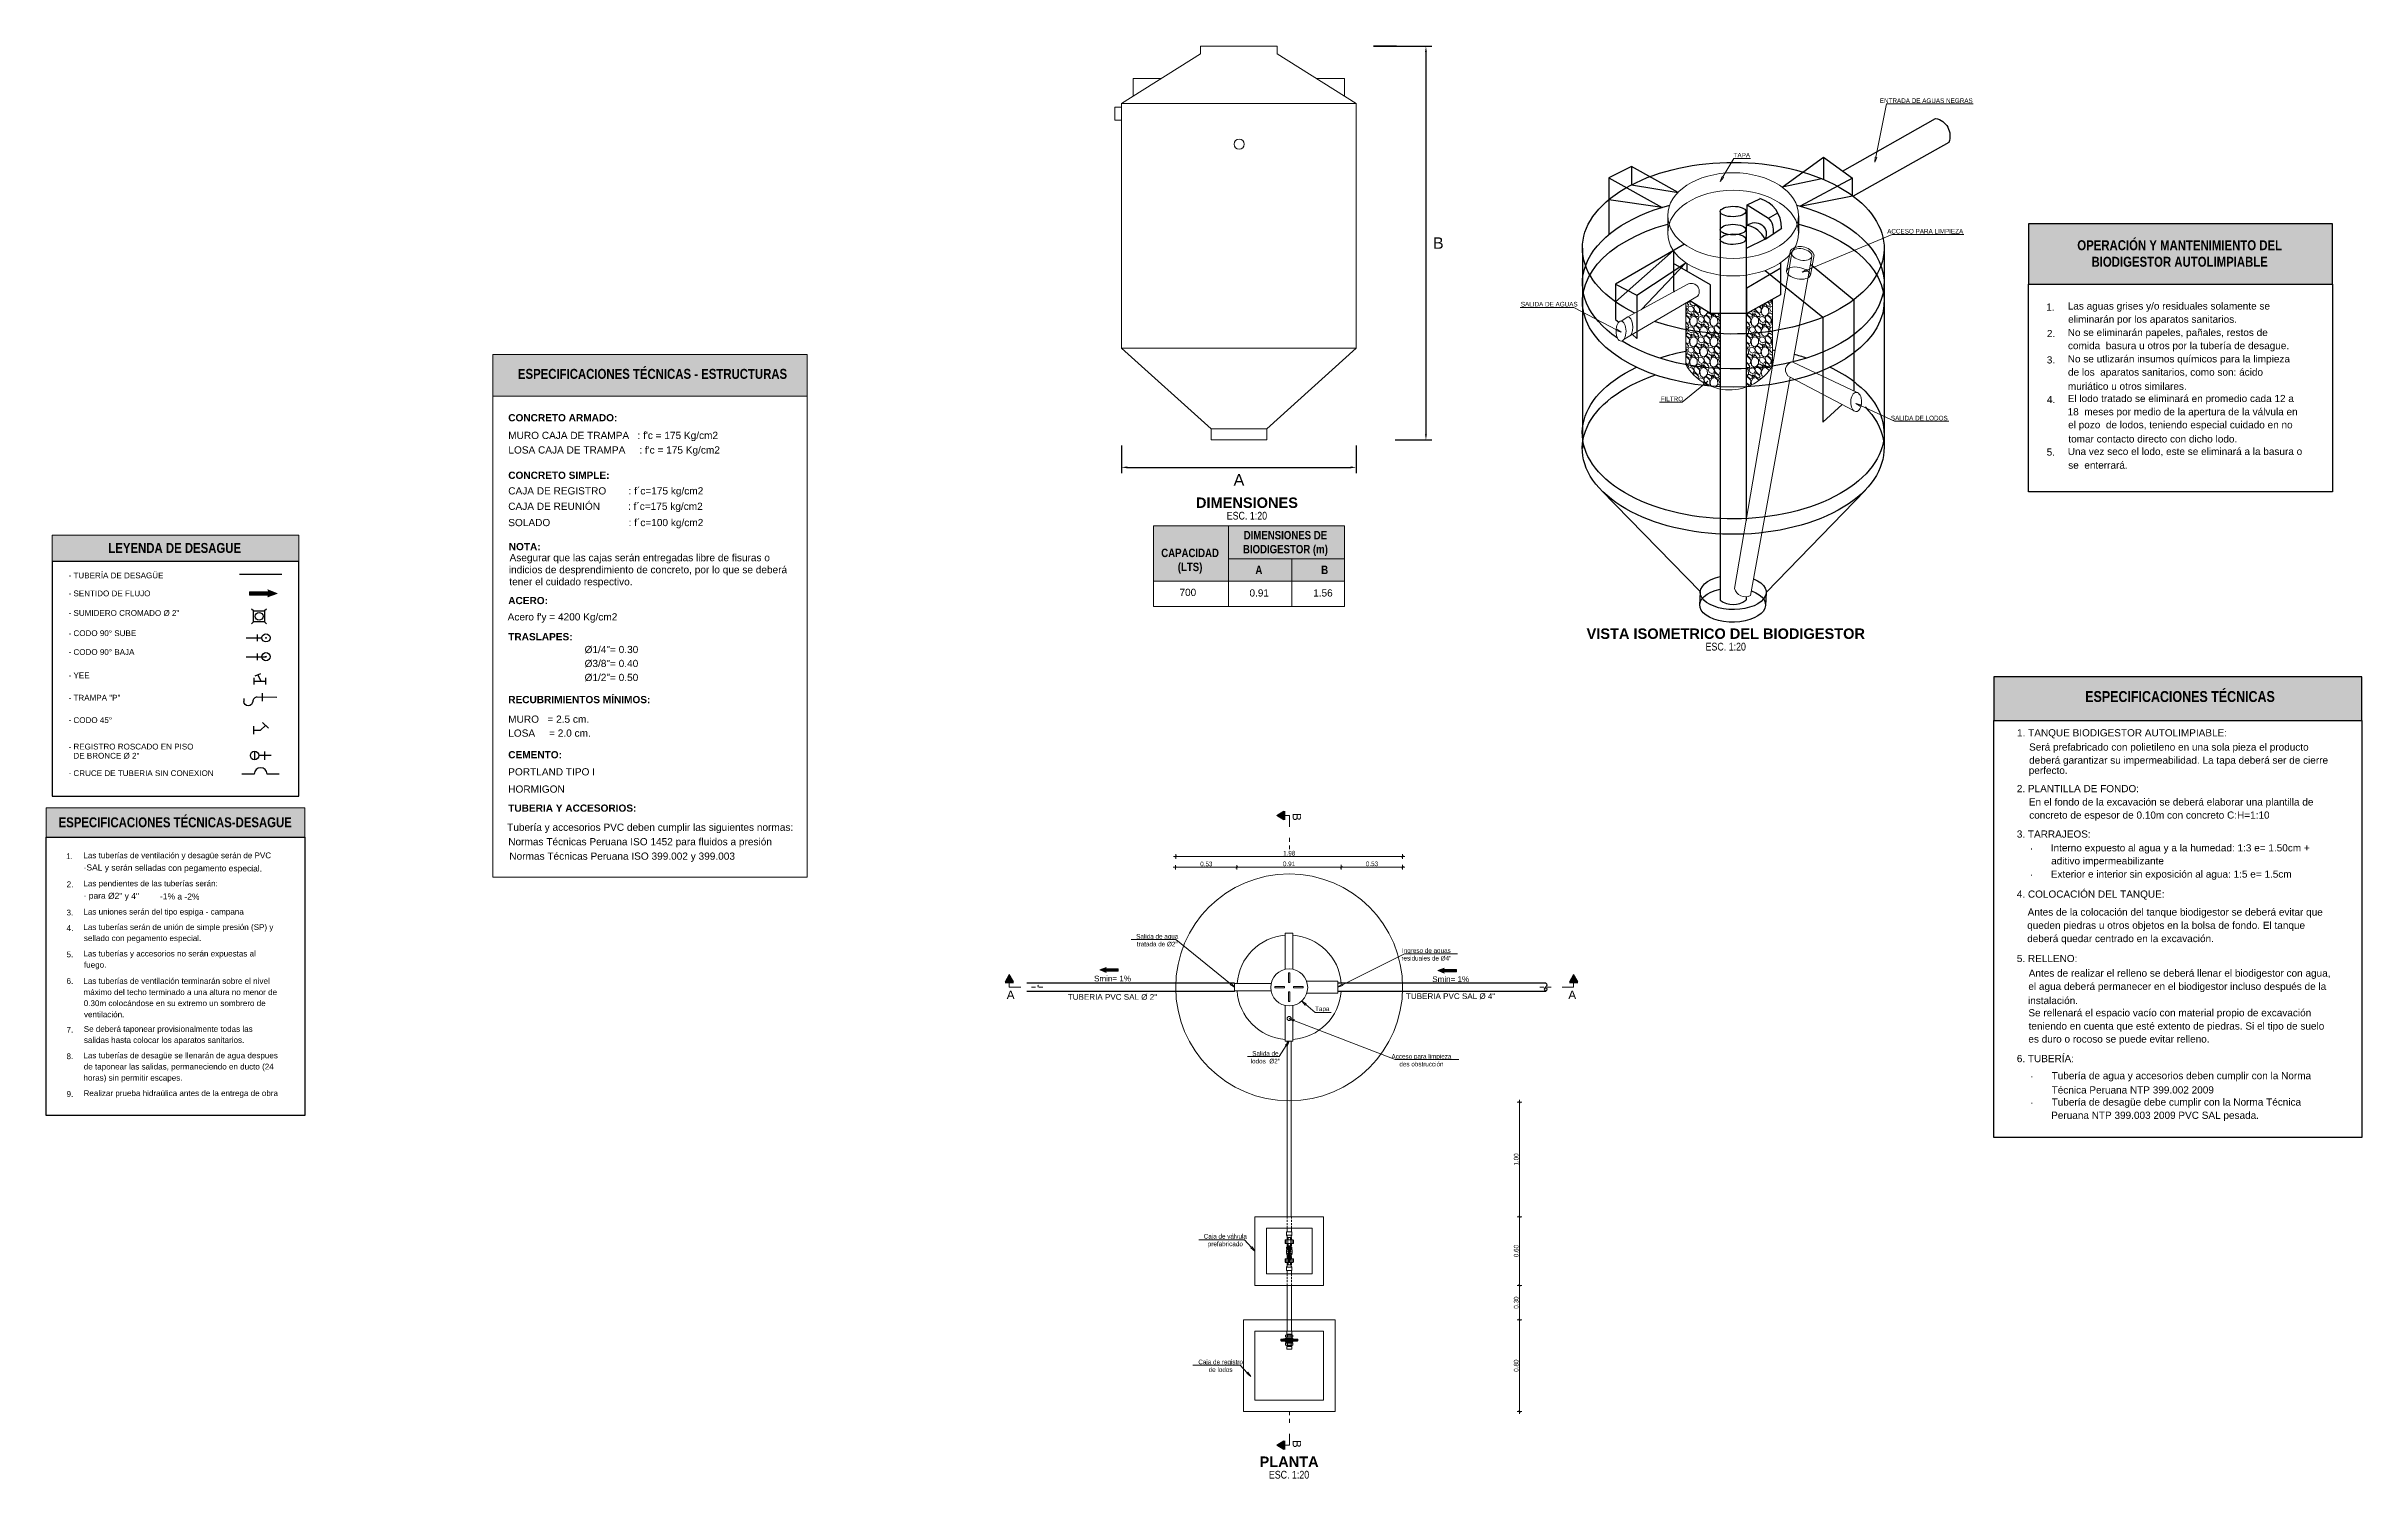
# Model space of a CAD drawing. Header units: metres. Extents: x 0 to 1935, y 0 to 1529.
# Drawn here: x 1879.67 to 1899.88, y 1463.74 to 1476.24 of the extents above; entities that cross this region are included whole.
import ezdxf
from ezdxf import colors
from ezdxf.entities.mleader import LeaderData, LeaderLine
from ezdxf.enums import TextEntityAlignment as Align
from ezdxf.math import Vec2, Vec3

# ---------------------------------------------------------------- set-up
doc = ezdxf.new("R2010")
doc.units = ezdxf.units.M
doc.header["$LTSCALE"] = 0.005
doc.linetypes.add('ACAD_ISO04W100', pattern=[30.5, 24, -3, 0.5, -3])
for name, color, linetype, lineweight in [('-Acero techos', 252, 'Continuous', 13), ('-Acotado', 251, 'Continuous', 5), ('-Eje', 1, 'ACAD_ISO04W100', 9), ('-Textos', 7, 'Continuous', 20)]:
    doc.layers.add(name, color=color, linetype=linetype, lineweight=lineweight)
for name, color, linetype in [('A_50_CotasExter', 7, 'Continuous'), ('G-TEXTOS-TITULOS', 4, 'Continuous'), ('PDF2_Text', 7, 'Continuous'), ('PDF_Solid Fills', 7, 'Continuous'), ('PDF_Text', 7, 'Continuous')]:
    doc.layers.add(name, color=color, linetype=linetype)
for name, color, linetype, true_color in [('PDF2_Geometry', 9, 'Continuous', 0x808080), ('PDF_Geometry', 9, 'Continuous', 0x808080), ('PDF_Muro secundario', 7, 'Continuous', 0x545454), ("PDF_Tub. de desague 4''", 7, 'Continuous', 0x002595)]:
    doc.layers.add(name, color=color, linetype=linetype, true_color=true_color)
doc.styles.add('-Arial', font='arial.ttf')
doc.styles.add('-Arial Narrow', font='ARIALN.TTF')
doc.styles.add('25-TITULO', font='arialbd.ttf', dxfattribs={"height": 0.1})
doc.styles.add('PDF Arial-BoldMT', font='arial.ttf')
doc.styles.add('PDF ArialMT', font='arial.ttf')
doc.styles.add('PDF SymbolMT', font='arial.ttf')
doc.dimstyles.new('Esc 1_20n', dxfattribs={"dimscale": 0.02, "dimtxt": 2, "dimasz": 1, "dimexe": 1, "dimexo": 1, "dimgap": 0.45, "dimtad": 1, "dimtoh": 1, "dimzin": 3, "dimdsep": 46, "dimtxsty": '-Arial Narrow', "dimblk": 'ARCHTICK', "dimcen": 1, "dimdle": 1, "dimclrd": 252, "dimclre": 252, "dimclrt": 252, "dimadec": 0, "dimazin": 0, "dimtfac": 1, "dimtix": 1, "dimtmove": 1, "dimatfit": 2, "dimldrblk": 'ARCHTICK', "dimfxl": 1, "dimfxlon": 1, "dimtolj": 2, "dimlwd": 5, "dimlwe": 5, "dimarcsym": 0})

msp = doc.modelspace()

# ---------------------------------------------------------------- texts
at = {"layer": '-Textos', "style": '-Arial Narrow'}
for p in [(1890.15121, 1472.14147), (1894.32959, 1470.99902), (1890.51871, 1463.77453)]:
    msp.add_text('ESC. 1:20', height=0.067411, dxfattribs=at).set_placement(p, align=Align.MIDDLE_CENTER)
at = {"layer": '-Textos', "attachment_point": 5, "style": '-Arial Narrow'}
for s, insert, char_height, width in [('\\pxqc;{\\fArial Narrow|b1|i0|c0|p34;OPERACIÓN Y MANTENIMIENTO DEL\\PBIODIGESTOR AUTOLIMPIABLE}', (1898.29068, 1474.42876), 0.086672, 2.8674697), ('\\pxqc;{\\fArial Narrow|b1|i0|c0|p34;ESPECIFICACIONES TÉCNICAS - ESTRUCTURAS}', (1884.96425, 1473.37846), 0.086672, 2.8674697), ('\\pxqc;{\\fArial Narrow|b1|i0|c0|p34;DIMENSIONES DE BIODIGESTOR (m)}', (1890.48724, 1471.89945), 0.0732927, 1.1651251), ('\\pxqc;{\\fArial Narrow|b1|i0|c0|p34;LEYENDA DE DESAGUE}', (1880.7949, 1471.85974), 0.086672, 2.8674697), ('\\pxqc;{\\fArial Narrow|b1|i0|c0|p34;CAPACIDAD\\P(LTS)}', (1889.65537, 1471.74503), 0.0732927, 0.7962068), ('{\\fArial Narrow|b1|i0|c0|p34;A}', (1890.25564, 1471.66892), 0.0732927, 0.7962068), ('{\\fArial Narrow|b1|i0|c0|p34;B}', (1890.82954, 1471.66892), 0.0732927, 0.7962068), ('\\pxqc;{\\fArial Narrow|b1|i0|c0|p34;ESPECIFICACIONES TÉCNICAS}', (1898.29383, 1470.56332), 0.0948939, 3.1394854), ('\\pxqc;{\\fArial Narrow|b1|i0|c0|p34;ESPECIFICACIONES TÉCNICAS-DESAGUE}', (1880.7993, 1469.46595), 0.086672, 2.8674697)]:
    msp.add_mtext(s, dxfattribs=dict(at, insert=insert, char_height=char_height, width=width))
at = {"layer": 'A_50_CotasExter', "color": 18, "ltscale": 0.005, "true_color": 0x000000, "char_height": 0.09989, "attachment_point": 4, "style": 'PDF ArialMT'}
for s, insert in [('B', (1891.77491, 1474.52014)), ('A', (1890.03535, 1472.45474))]:
    msp.add_mtext(s, dxfattribs=dict(at, insert=insert))
at = {"layer": 'G-TEXTOS-TITULOS', "color": 219, "true_color": 0x642165, "style": '25-TITULO'}
for s, p in [('DIMENSIONES', (1890.15153, 1472.25495)), ('VISTA ISOMETRICO DEL BIODIGESTOR', (1894.32991, 1471.1125)), ('PLANTA', (1890.51903, 1463.88801))]:
    msp.add_text(s, height=0.091, dxfattribs=at).set_placement(p, align=Align.MIDDLE_CENTER)
at = {"layer": 'PDF2_Text', "attachment_point": 4}
for s, insert, char_height, style in [('1.', (1897.12698, 1473.96209), 0.062444, 'PDF Arial-BoldMT'), ('Las aguas grises y/o residuales solamente se', (1897.31408, 1473.96209), 0.0624441, 'PDF Arial-BoldMT'), ('2.', (1897.13224, 1473.73085), 0.062444, 'PDF Arial-BoldMT'), ('eliminarán por los aparatos sanitarios.', (1897.31723, 1473.84647), 0.0624441, 'PDF Arial-BoldMT'), ('No se eliminarán papeles, pañales, restos de', (1897.31408, 1473.73085), 0.0624441, 'PDF Arial-BoldMT'), ('3.', (1897.13119, 1473.50066), 0.062444, 'PDF Arial-BoldMT'), ('comida  basura u otros por la tubería de desague.', (1897.31618, 1473.61628), 0.0624441, 'PDF Arial-BoldMT'), ('No se utlizarán insumos químicos para la limpieza', (1897.31408, 1473.50066), 0.0624441, 'PDF Arial-BoldMT'), ('de los  aparatos sanitarios, como son: ácido', (1897.31618, 1473.38504), 0.0624441, 'PDF Arial-BoldMT'), ('4.', (1897.13224, 1473.15485), 0.062444, 'PDF Arial-BoldMT'), ('muriático u otros similares.', (1897.31513, 1473.27047), 0.0624441, 'PDF Arial-BoldMT'), ('El lodo tratado se eliminará en promedio cada 12 a', (1897.31408, 1473.15485), 0.0624441, 'PDF Arial-BoldMT'), ('18  meses por medio de la apertura de la válvula en', (1897.31303, 1473.03923), 0.0624441, 'PDF Arial-BoldMT'), ('el pozo  de lodos, teniendo especial cuidado en no', (1897.31723, 1472.92571), 0.0624441, 'PDF Arial-BoldMT'), ('5.', (1897.13014, 1472.69657), 0.062444, 'PDF Arial-BoldMT'), ('tomar contacto directo con dicho lodo.', (1897.31933, 1472.81114), 0.0624441, 'PDF Arial-BoldMT'), ('Una vez seco el lodo, este se eliminará a la basura o', (1897.31408, 1472.69657), 0.0624441, 'PDF Arial-BoldMT'), ('se  enterrará.', (1897.31828, 1472.58201), 0.0624441, 'PDF Arial-BoldMT'), ('700', (1889.56302, 1471.47237), 0.062461, 'PDF Arial-BoldMT'), ('0.91', (1890.17371, 1471.46711), 0.062461, 'PDF Arial-BoldMT'), ('1.56', (1890.72974, 1471.46711), 0.062461, 'PDF Arial-BoldMT'), ('Tubería de agua y accesorios deben cumplir con la Norma', (1897.17335, 1467.24687), 0.0624509, 'PDF Arial-BoldMT'), ('·', (1896.98416, 1467.25336), 0.06601, 'PDF SymbolMT'), ('Técnica Peruana NTP 399.002 2009', (1897.17335, 1467.13125), 0.0624509, 'PDF Arial-BoldMT'), ('·', (1896.98416, 1467.02317), 0.06601, 'PDF SymbolMT'), ('Tubería de desagüe debe cumplir con la Norma Técnica', (1897.17335, 1467.01668), 0.0624509, 'PDF Arial-BoldMT'), ('Peruana NTP 399.003 2009 PVC SAL pesada.', (1897.16915, 1466.90106), 0.0624509, 'PDF Arial-BoldMT')]:
    msp.add_mtext(s, dxfattribs=dict(at, insert=insert, char_height=char_height, style=style))
at = {"layer": 'PDF2_Text', "color": 18, "true_color": 0x000000, "attachment_point": 4}
for s, insert, char_height, style in [('1. TANQUE BIODIGESTOR AUTOLIMPIABLE:', (1896.87179, 1470.23908), 0.0624509, 'PDF Arial-BoldMT'), ('Será prefabricado con polietileno en una sola pieza el producto', (1896.9769, 1470.114), 0.0624509, 'PDF Arial-BoldMT'), ('perfecto.', (1896.97375, 1469.9104), 0.062451, 'PDF Arial-BoldMT'), ('deberá garantizar su impermeabilidad. La tapa deberá ser de cierre', (1896.9769, 1469.99943), 0.0624509, 'PDF Arial-BoldMT'), ('2. PLANTILLA DE FONDO:', (1896.86959, 1469.76003), 0.0624509, 'PDF Arial-BoldMT'), ('concreto de espesor de 0.10m con concreto C:H=1:10', (1896.97785, 1469.52039), 0.0624509, 'PDF Arial-BoldMT'), ('En el fondo de la excavación se deberá elaborar una plantilla de', (1896.97469, 1469.63495), 0.0624509, 'PDF Arial-BoldMT'), ('3. TARRAJEOS:', (1896.86959, 1469.36377), 0.0624509, 'PDF Arial-BoldMT'), ('·', (1896.981, 1469.24098), 0.06601, 'PDF SymbolMT'), ('aditivo impermeabilizante', (1897.16915, 1469.12097), 0.0624509, 'PDF Arial-BoldMT'), ('Interno expuesto al agua y a la humedad: 1:3 e= 1.50cm +', (1897.16599, 1469.23449), 0.0624509, 'PDF Arial-BoldMT'), ('4. COLOCACIÓN DEL TANQUE:', (1896.86959, 1468.83192), 0.0624509, 'PDF Arial-BoldMT'), ('·', (1896.981, 1469.01184), 0.06601, 'PDF SymbolMT'), ('Exterior e interior sin exposición al agua: 1:5 e= 1.5cm', (1897.16599, 1469.00535), 0.0624509, 'PDF Arial-BoldMT'), ('Antes de la colocación del tanque biodigestor se deberá evitar que', (1896.96418, 1468.67426), 0.0624509, 'PDF Arial-BoldMT'), ('queden piedras u otros objetos en la bolsa de fondo. El tanque', (1896.95998, 1468.55863), 0.0624509, 'PDF Arial-BoldMT'), ('deberá quedar centrado en la excavación.', (1896.95998, 1468.44301), 0.0624509, 'PDF Arial-BoldMT'), ('5. RELLENO:', (1896.86959, 1468.27799), 0.0624509, 'PDF Arial-BoldMT'), ('Antes de realizar el relleno se deberá llenar el biodigestor con agua,', (1896.97364, 1468.14135), 0.0624509, 'PDF Arial-BoldMT'), ('instalación.', (1896.96734, 1467.91116), 0.0624509, 'PDF Arial-BoldMT'), ('el agua deberá permanecer en el biodigestor incluso después de la', (1896.97049, 1468.02573), 0.0624509, 'PDF Arial-BoldMT'), ('teniendo en cuenta que esté extento de piedras. Si el tipo de suelo', (1896.97259, 1467.67992), 0.0624509, 'PDF Arial-BoldMT'), ('Se rellenará el espacio vacío con material propio de excavación', (1896.97049, 1467.79554), 0.0624509, 'PDF Arial-BoldMT'), ('es duro o rocoso se puede evitar relleno.', (1896.97049, 1467.5664), 0.0624509, 'PDF Arial-BoldMT'), ('6. TUBERÍA:', (1896.86959, 1467.40453), 0.0624509, 'PDF Arial-BoldMT')]:
    msp.add_mtext(s, dxfattribs=dict(at, insert=insert, char_height=char_height, style=style))
at = {"layer": 'PDF_Text', "color": 18, "true_color": 0x000000, "attachment_point": 4, "style": 'PDF ArialMT'}
for s, insert, char_height in [('{\\fArial|b1|i0|c0|p34;CONCRETO ARMADO:}', (1883.70537, 1472.99601), 0.0629221), ("MURO CAJA DE TRAMPA   : f'c = 175 Kg/cm2", (1883.70537, 1472.8329), 0.0629221), ("LOSA CAJA DE TRAMPA     : f'c = 175 Kg/cm2", (1883.70643, 1472.70581), 0.0629221), ('{\\fArial|b1|i0|c0|p34;CONCRETO SIMPLE:}', (1883.70537, 1472.49399), 0.0629221), ('CAJA DE REGISTRO        : f´c=175 kg/cm2', (1883.70537, 1472.34889), 0.0629221), ('SOLADO                            : f´c=100 kg/cm2', (1883.70537, 1472.07246), 0.0629236), ('CAJA DE REUNIÓN          : f´c=175 kg/cm2', (1883.70537, 1472.21438), 0.0629221), ('{\\fArial|b1|i0|c0|p34;NOTA:}', (1883.70961, 1471.87123), 0.0629221), ('Asegurar que las cajas serán entregadas libre de fisuras o', (1883.71702, 1471.76637), 0.0629221), ('tener el cuidado respectivo.', (1883.71491, 1471.55667), 0.0629221), ('indicios de desprendimiento de concreto, por lo que se deberá', (1883.71067, 1471.66152), 0.0629221), ('{\\fArial|b1|i0|c0|p34;ACERO:}', (1883.70537, 1471.40098), 0.0629221), ("Acero f'y = 4200 Kg/cm2", (1883.70008, 1471.24953), 0.0629221), ('{\\fArial|b1|i0|c0|p34;TRASLAPES:}', (1883.70537, 1471.08536), 0.0629221), ('Ø1/4"= 0.30', (1884.37156, 1470.9731), 0.0629221), ('Ø3/8"= 0.40', (1884.37156, 1470.8513), 0.0629221), ('Ø1/2"= 0.50', (1884.37156, 1470.7295), 0.0629221), ('{\\fArial|b1|i0|c0|p34;RECUBRIMIENTOS MÍNIMOS:}', (1883.70537, 1470.53674), 0.0629221), ('MURO   = 2.5 cm.', (1883.70537, 1470.36622), 0.0629221), ('LOSA     = 2.0 cm.', (1883.70537, 1470.24443), 0.0629221), ('{\\fArial|b1|i0|c0|p34;CEMENTO:}', (1883.70537, 1470.0559), 0.0629221), ('PORTLAND TIPO I', (1883.70537, 1469.90657), 0.0629221), ('HORMIGON', (1883.70537, 1469.75617), 0.062922), ('{\\fArial|b1|i0|c0|p34;TUBERIA Y ACCESORIOS:}', (1883.70537, 1469.58989), 0.0629221), ('Tubería y accesorios PVC deben cumplir las siguientes normas:', (1883.69584, 1469.41408), 0.0629221), ('Normas Técnicas Peruana ISO 1452 para fluidos a presión', (1883.70537, 1469.28805), 0.0629221), ('Normas Técnicas Peruana ISO 399.002 y 399.003', (1883.71491, 1469.16201), 0.0629221)]:
    msp.add_mtext(s, dxfattribs=dict(at, insert=insert, char_height=char_height))
at = {"layer": 'PDF_Text', "style": 'PDF Arial-BoldMT'}
for s, insert, char_height, attachment_point in [('- TUBERÍA DE DESAGÜE', (1879.8682, 1471.62017), 0.0503543, 4), ('- SENTIDO DE FLUJO', (1879.8682, 1471.46342), 0.0503543, 4), ('- SUMIDERO CROMADO Ø 2"', (1879.8682, 1471.29184), 0.0503543, 4), ('- CODO 90° SUBE', (1879.8682, 1471.11603), 0.0503543, 4), ('- CODO 90° BAJA', (1879.8682, 1470.95187), 0.0503543, 4), ('- YEE', (1879.8682, 1470.74852), 0.050354, 4), ('- TRAMPA "P"', (1879.8682, 1470.55364), 0.0503543, 4), ('- CODO 45°', (1879.8682, 1470.3577), 0.050354, 4), ('- REGISTRO ROSCADO EN PISO', (1879.8682, 1470.12681), 0.0503543, 4), ('- CRUCE DE TUBERIA SIN CONEXION', (1879.8682, 1469.89487), 0.0503543, 4), ('DE BRONCE Ø 2"', (1879.91056, 1470.04632), 0.0503543, 4), ('1.', (1879.84755, 1469.17043), 0.050355, 4), ('Las tuberías de ventilación y desagüe serán de PVC', (1879.99794, 1469.17043), 0.050355, 4), ('2.', (1879.85179, 1468.92578), 0.050355, 4), ('Las pendientes de las tuberías serán:', (1879.99794, 1468.92578), 0.050355, 4), ('3.', (1879.85073, 1468.67901), 0.050355, 4), ('Las uniones serán del tipo espiga - campana', (1879.99794, 1468.67901), 0.050355, 4), ('4.', (1879.85179, 1468.5445), 0.050355, 4), ('Las tuberías serán de unión de simple presión (SP) y', (1879.99794, 1468.5445), 0.050355, 4), ('sellado con pegamento especial.', (1880.00218, 1468.44812), 0.050355, 4), ('5.', (1879.85073, 1468.31361), 0.050355, 4), ('Las tuberías y accesorios no serán expuestas al', (1879.99794, 1468.31361), 0.050355, 4), ('6.', (1879.85073, 1468.08166), 0.050355, 4), ('Las tuberías de ventilación terminarán sobre el nivel', (1879.99794, 1468.08166), 0.050355, 4), ('fuego.', (1880.00324, 1468.21617), 0.050355, 4), ('Smin= 1%', (1889.13973, 1468.10317), 0.050341, 6), ('Smin= 1%', (1892.09062, 1468.09766), 0.050341, 6), ('máximo del techo terminado a una altura no menor de', (1879.999, 1467.98423), 0.050355, 4), ('0.30m colocándose en su extremo un sombrero de', (1880.00112, 1467.88785), 0.050355, 4), ('TUBERIA PVC SAL Ø 2"', (1889.36743, 1467.94208), 0.0503406, 6), ('TUBERIA PVC SAL Ø 4"', (1892.31833, 1467.94878), 0.0503406, 6), ('7.', (1879.85073, 1467.6559), 0.050355, 4), ('ventilación.', (1880.00324, 1467.79041), 0.050355, 4), ('Se deberá taponear provisionalmente todas las', (1880.00112, 1467.6559), 0.050355, 4), ('salidas hasta colocar los aparatos sanitarios.', (1880.00218, 1467.55952), 0.050355, 4), ('8.', (1879.85073, 1467.42501), 0.050355, 4), ('Las tuberías de desagüe se llenarán de agua despues', (1879.99794, 1467.42501), 0.050355, 4), ('de taponear las salidas, permaneciendo en ducto (24', (1880.00112, 1467.32757), 0.050355, 4), ('9.', (1879.85073, 1467.09563), 0.050355, 4), ('horas) sin permitir escapes.', (1879.999, 1467.23014), 0.050355, 4), ('Realizar prueba hidraúlica antes de la entrega de obra', (1879.999, 1467.09563), 0.050355, 4)]:
    msp.add_mtext(s, dxfattribs=dict(at, insert=insert, char_height=char_height, attachment_point=attachment_point))
at = {"layer": 'PDF_Text', "char_height": 0.0527662, "attachment_point": 4, "style": 'PDF SymbolMT'}
for s, insert, rotation in [('·SAL y serán selladas con pegamento especial.', (1880.00006, 1469.06527), 359.647271), ('· para Ø2" y 4"         -1% a -2%', (1880.00006, 1468.81956), 359.454264)]:
    msp.add_mtext(s, dxfattribs=dict(at, insert=insert, rotation=rotation))

# ---------------------------------------------------------------- blocks, each defined once
blk = doc.blocks.new('_ClosedBlank')
at = {"color": 0, "linetype": 'ByBlock', "lineweight": -2}
for p, q in [((-1, 0.17), (0, 0)), ((-1, 0.17), (-1, -0.17)), ((0, 0), (-1, -0.17))]:
    blk.add_line(p, q, dxfattribs=at)
blk = doc.blocks.new('Corte Vertical 1_1000')
at = {"layer": '-Eje'}
blk.add_hatch(color=256, dxfattribs=at).paths.add_polyline_path([(13.3, -3.6), (9.9, -1.6), (9.9, -5.6)])
for p, q in [((9.4, -3.6), (7.3, -3.6)), ((9.4, -1.6), (9.4, -5.6))]:
    blk.add_line(p, q, dxfattribs=at)
for points in [[(7.3, -3.6), (7.3, -16.1)], [(7.3, -14.2), (7.3, -16)], [(7.3, -17.8), (7.3, -19.6)]]:
    blk.add_lwpolyline(points, dxfattribs=at)
blk.add_lwpolyline([(13.3, -3.6), (9.9, -5.6), (9.9, -1.6)], close=True, dxfattribs=at)
at = {"layer": '-Eje', "style": '-Arial'}
blk.add_attdef('A', text='', height=4, dxfattribs=at).set_placement((3.7, -4.2), align=Align.MIDDLE)
blk = doc.blocks.new('_ArchTick')
at = {"color": 0, "linetype": 'ByBlock', "const_width": 0.15}
blk.add_lwpolyline([(-0.5, -0.5), (0.5, 0.5)], dxfattribs=at)
blk = doc.blocks.new('*D368')
at = {"layer": 'A_50_CotasExter', "color": 252, "lineweight": 5, "ltscale": 0.005, "transparency": 16777216}
for p, q in [((1889.51, 1469.168), (1891.53, 1469.168)), ((1889.53, 1469.148), (1889.53, 1469.188)), ((1891.51, 1469.148), (1891.51, 1469.188))]:
    blk.add_line(p, q, dxfattribs=at)
at = {"layer": 'Defpoints', "color": 0, "ltscale": 0.005, "transparency": 16777216}
for p in [(1891.51, 1469.168), (1889.53, 1468.025), (1891.51, 1468.025)]:
    blk.add_point(p, dxfattribs=at)
at = {"layer": 'A_50_CotasExter', "color": 252, "lineweight": 5, "ltscale": 0.005, "transparency": 16777216, "xscale": 0.02, "yscale": 0.02, "zscale": 0.02, "rotation": 180}
blk.add_blockref('_ArchTick', (1889.53, 1469.168), dxfattribs=at)
at = {"layer": 'A_50_CotasExter', "color": 252, "lineweight": 5, "ltscale": 0.005, "transparency": 16777216, "xscale": 0.02, "yscale": 0.02, "zscale": 0.02}
blk.add_blockref('_ArchTick', (1891.51, 1469.168), dxfattribs=at)
at = {"layer": 'A_50_CotasExter', "color": 252, "ltscale": 0.005, "transparency": 16777216, "insert": (1890.52, 1469.197), "char_height": 0.04, "attachment_point": 5, "style": '-Arial Narrow'}
blk.add_mtext('\\A2;1.98', dxfattribs=at)
blk = doc.blocks.new('*D369')
at = {"layer": 'A_50_CotasExter', "color": 252, "lineweight": 5, "ltscale": 0.005, "transparency": 16777216}
for p, q in [((1892.51, 1465.126), (1892.55, 1465.126)), ((1892.53, 1464.305), (1892.53, 1465.146)), ((1892.51, 1464.325), (1892.55, 1464.325))]:
    blk.add_line(p, q, dxfattribs=at)
at = {"layer": 'Defpoints', "color": 0, "ltscale": 0.005, "transparency": 16777216}
for p in [(1890.921, 1465.126), (1892.53, 1465.126), (1890.921, 1464.325)]:
    blk.add_point(p, dxfattribs=at)
at = {"layer": 'A_50_CotasExter', "color": 252, "lineweight": 5, "ltscale": 0.005, "transparency": 16777216, "xscale": 0.02, "yscale": 0.02, "zscale": 0.02}
for p, rotation in [((1892.53, 1465.126), 90), ((1892.53, 1464.325), 270)]:
    blk.add_blockref('_ArchTick', p, dxfattribs=dict(at, rotation=rotation))
at = {"layer": 'A_50_CotasExter', "color": 252, "ltscale": 0.005, "transparency": 16777216, "insert": (1892.501, 1464.726), "char_height": 0.04, "attachment_point": 5, "rotation": 90, "style": '-Arial Narrow'}
blk.add_mtext('\\A2;0.80', dxfattribs=at)
blk = doc.blocks.new('*D366')
at = {"layer": 'A_50_CotasExter', "color": 252, "lineweight": 5, "ltscale": 0.005, "transparency": 16777216}
for p, q in [((1892.51, 1465.426), (1892.55, 1465.426)), ((1892.53, 1465.106), (1892.53, 1465.446)), ((1892.51, 1465.126), (1892.55, 1465.126))]:
    blk.add_line(p, q, dxfattribs=at)
at = {"layer": 'Defpoints', "color": 0, "ltscale": 0.005, "transparency": 16777216}
for p in [(1890.821, 1465.426), (1892.53, 1465.426), (1890.921, 1465.126)]:
    blk.add_point(p, dxfattribs=at)
at = {"layer": 'A_50_CotasExter', "color": 252, "lineweight": 5, "ltscale": 0.005, "transparency": 16777216, "xscale": 0.02, "yscale": 0.02, "zscale": 0.02}
for p, rotation in [((1892.53, 1465.426), 90), ((1892.53, 1465.126), 270)]:
    blk.add_blockref('_ArchTick', p, dxfattribs=dict(at, rotation=rotation))
at = {"layer": 'A_50_CotasExter', "color": 252, "ltscale": 0.005, "transparency": 16777216, "insert": (1892.501, 1465.276), "char_height": 0.04, "attachment_point": 5, "rotation": 90, "style": '-Arial Narrow'}
blk.add_mtext('\\A2;0.30', dxfattribs=at)
blk = doc.blocks.new('*D367')
at = {"layer": 'A_50_CotasExter', "color": 252, "lineweight": 5, "ltscale": 0.005, "transparency": 16777216}
for p, q in [((1892.51, 1466.025), (1892.55, 1466.025)), ((1892.53, 1465.406), (1892.53, 1466.045)), ((1892.51, 1465.426), (1892.55, 1465.426))]:
    blk.add_line(p, q, dxfattribs=at)
at = {"layer": 'Defpoints', "color": 0, "ltscale": 0.005, "transparency": 16777216}
for p in [(1890.821, 1466.025), (1892.53, 1466.025), (1890.821, 1465.426)]:
    blk.add_point(p, dxfattribs=at)
at = {"layer": 'A_50_CotasExter', "color": 252, "lineweight": 5, "ltscale": 0.005, "transparency": 16777216, "xscale": 0.02, "yscale": 0.02, "zscale": 0.02}
for p, rotation in [((1892.53, 1466.025), 90), ((1892.53, 1465.426), 270)]:
    blk.add_blockref('_ArchTick', p, dxfattribs=dict(at, rotation=rotation))
at = {"layer": 'A_50_CotasExter', "color": 252, "ltscale": 0.005, "transparency": 16777216, "insert": (1892.501, 1465.726), "char_height": 0.04, "attachment_point": 5, "rotation": 90, "style": '-Arial Narrow'}
blk.add_mtext('\\A2;0.60', dxfattribs=at)
blk = doc.blocks.new('*D364')
at = {"layer": 'A_50_CotasExter', "color": 252, "lineweight": 5, "ltscale": 0.005, "transparency": 16777216}
for p, q in [((1890.975, 1469.055), (1890.975, 1469.095)), ((1891.51, 1469.055), (1891.51, 1469.095)), ((1891.53, 1469.075), (1890.955, 1469.075))]:
    blk.add_line(p, q, dxfattribs=at)
at = {"layer": 'Defpoints', "color": 0, "ltscale": 0.005, "transparency": 16777216}
for p in [(1890.975, 1469.075), (1890.976, 1468.026), (1891.51, 1468.026)]:
    blk.add_point(p, dxfattribs=at)
at = {"layer": 'A_50_CotasExter', "color": 252, "lineweight": 5, "ltscale": 0.005, "transparency": 16777216, "xscale": 0.02, "yscale": 0.02, "zscale": 0.02}
for p, rotation in [((1890.975, 1469.075), 180.0127922089741), ((1891.51, 1469.075), 0.01279220897409949)]:
    blk.add_blockref('_ArchTick', p, dxfattribs=dict(at, rotation=rotation))
at = {"layer": 'A_50_CotasExter', "color": 252, "ltscale": 0.005, "transparency": 16777216, "insert": (1891.243, 1469.104), "char_height": 0.04, "attachment_point": 5, "rotation": 0.0128, "style": '-Arial Narrow'}
blk.add_mtext('\\A2;0.53', dxfattribs=at)
blk = doc.blocks.new('*D365')
at = {"layer": 'A_50_CotasExter', "color": 252, "lineweight": 5, "ltscale": 0.005, "transparency": 16777216}
for p, q in [((1890.064, 1469.054), (1890.064, 1469.094)), ((1890.975, 1469.054), (1890.975, 1469.094)), ((1890.995, 1469.074), (1890.044, 1469.074))]:
    blk.add_line(p, q, dxfattribs=at)
at = {"layer": 'Defpoints', "color": 0, "ltscale": 0.005, "transparency": 16777216}
for p in [(1890.064, 1469.074), (1890.064, 1468.026), (1890.976, 1468.026)]:
    blk.add_point(p, dxfattribs=at)
at = {"layer": 'A_50_CotasExter', "color": 252, "lineweight": 5, "ltscale": 0.005, "transparency": 16777216, "xscale": 0.02, "yscale": 0.02, "zscale": 0.02}
for p, rotation in [((1890.064, 1469.074), 180.0341797321883), ((1890.975, 1469.074), 0.03417973218831526)]:
    blk.add_blockref('_ArchTick', p, dxfattribs=dict(at, rotation=rotation))
at = {"layer": 'A_50_CotasExter', "color": 252, "ltscale": 0.005, "transparency": 16777216, "insert": (1890.519, 1469.104), "char_height": 0.04, "attachment_point": 5, "rotation": 0.0342, "style": '-Arial Narrow'}
blk.add_mtext('\\A2;0.91', dxfattribs=at)
blk = doc.blocks.new('*D363')
at = {"layer": 'A_50_CotasExter', "color": 252, "lineweight": 5, "ltscale": 0.005, "transparency": 16777216}
for p, q in [((1889.529, 1469.054), (1889.529, 1469.094)), ((1890.064, 1469.054), (1890.064, 1469.094)), ((1890.084, 1469.074), (1889.509, 1469.074))]:
    blk.add_line(p, q, dxfattribs=at)
at = {"layer": 'Defpoints', "color": 0, "ltscale": 0.005, "transparency": 16777216}
for p in [(1889.529, 1469.074), (1889.53, 1468.026), (1890.064, 1468.026)]:
    blk.add_point(p, dxfattribs=at)
at = {"layer": 'A_50_CotasExter', "color": 252, "lineweight": 5, "ltscale": 0.005, "transparency": 16777216, "xscale": 0.02, "yscale": 0.02, "zscale": 0.02}
for p, rotation in [((1889.529, 1469.074), 180.0341797321883), ((1890.064, 1469.074), 0.03417973218831526)]:
    blk.add_blockref('_ArchTick', p, dxfattribs=dict(at, rotation=rotation))
at = {"layer": 'A_50_CotasExter', "color": 252, "ltscale": 0.005, "transparency": 16777216, "insert": (1889.797, 1469.103), "char_height": 0.04, "attachment_point": 5, "rotation": 0.0342, "style": '-Arial Narrow'}
blk.add_mtext('\\A2;0.53', dxfattribs=at)
blk = doc.blocks.new('*D370')
at = {"layer": 'A_50_CotasExter', "color": 252, "lineweight": 5, "ltscale": 0.005, "transparency": 16777216}
for p, q in [((1892.51, 1467.025), (1892.55, 1467.025)), ((1892.53, 1467.045), (1892.53, 1466.005)), ((1892.51, 1466.025), (1892.55, 1466.025))]:
    blk.add_line(p, q, dxfattribs=at)
at = {"layer": 'Defpoints', "color": 0, "ltscale": 0.005, "transparency": 16777216}
for p in [(1890.521, 1467.025), (1890.521, 1466.025), (1892.53, 1466.025)]:
    blk.add_point(p, dxfattribs=at)
at = {"layer": 'A_50_CotasExter', "color": 252, "lineweight": 5, "ltscale": 0.005, "transparency": 16777216, "xscale": 0.02, "yscale": 0.02, "zscale": 0.02}
for p, rotation in [((1892.53, 1467.025), 90), ((1892.53, 1466.025), 270)]:
    blk.add_blockref('_ArchTick', p, dxfattribs=dict(at, rotation=rotation))
at = {"layer": 'A_50_CotasExter', "color": 252, "ltscale": 0.005, "transparency": 16777216, "insert": (1892.501, 1466.525), "char_height": 0.04, "attachment_point": 5, "rotation": 90, "style": '-Arial Narrow'}
blk.add_mtext('\\A2;1.00', dxfattribs=at)

# ---------------------------------------------------------------- dimensions: what is measured, and where the dimension line sits
at = {"layer": 'A_50_CotasExter', "color": 18, "ltscale": 0.005, "true_color": 0x000000}
for base, p1, p2, angle, picture, middle in [((1889.52945, 1469.07353), (1890.06445, 1468.02607), (1889.53008, 1468.02607), 0.03418, '*D363', (1889.79662, 1469.10311)), ((1890.06382, 1469.07385), (1890.97569, 1468.02595), (1890.06445, 1468.02607), 0.03418, '*D365', (1890.51943, 1469.10354)), ((1892.52995, 1466.02547), (1890.82058, 1465.42608), (1890.82058, 1466.02547), 270, '*D367', (1892.50052, 1465.72578)), ((1892.52995, 1465.42608), (1890.92121, 1465.12608), (1890.82058, 1465.42608), 270, '*D366', (1892.50052, 1465.27608))]:
    dim = msp.add_linear_dim(base=base, p1=p1, p2=p2, angle=angle, dimstyle='Esc 1_20n', dxfattribs=at)
    dim.commit()
    dim.dimension.update_dxf_attribs({"geometry": picture, "text_midpoint": middle})
for p1, p2, distance, picture, middle in [((1889.53008, 1468.02548), (1891.51008, 1468.02548), 1.14235, '*D368', (1890.52008, 1469.19726)), ((1891.51008, 1468.02607), (1890.97569, 1468.02595), -1.04857, '*D364', (1891.24264, 1469.104)), ((1890.52088, 1467.02547), (1890.52088, 1466.02547), 2.00907, '*D370', (1892.50052, 1466.52547)), ((1890.92121, 1464.32542), (1890.92121, 1465.12608), -1.60874, '*D369', (1892.50052, 1464.72575))]:
    dim = msp.add_aligned_dim(p1=p1, p2=p2, distance=distance, dimstyle='Esc 1_20n', dxfattribs=at)
    dim.commit()
    dim.dimension.update_dxf_attribs({"geometry": picture, "text_midpoint": middle})

# ---------------------------------------------------------------- hatches: boundary and pattern name
at = {"layer": '-Acero techos', "lineweight": 5, "ltscale": 0.005, "true_color": 0x105689}
h = msp.add_hatch(color=146, dxfattribs=at)
h.dxf.hatch_style = 1
h.paths.add_polyline_path([(1888.9164, 1468.16785), (1889.02866, 1468.16785), (1889.02866, 1468.18797), (1888.9164, 1468.18797), (1888.9217, 1468.19856), (1888.86769, 1468.17844), (1888.9217, 1468.15726)])
h = msp.add_hatch(color=146, dxfattribs=at)
h.dxf.hatch_style = 1
h.paths.add_polyline_path([(1891.86729, 1468.16234), (1891.97956, 1468.16234), (1891.97956, 1468.18246), (1891.86729, 1468.18246), (1891.87259, 1468.19305), (1891.81858, 1468.17293), (1891.87259, 1468.15175)])
at = {"layer": '-Textos'}
h = msp.add_hatch(color=144, dxfattribs=at)
h.dxf.hatch_style = 1
h.paths.add_polyline_path([(1899.62567, 1474.16041), (1899.62567, 1474.68909), (1896.97177, 1474.68909), (1896.97177, 1474.16041)])
h = msp.add_hatch(color=144, dxfattribs=at)
h.dxf.hatch_style = 1
h.paths.add_polyline_path([(1886.3142, 1473.18478), (1886.3142, 1473.5491), (1883.57226, 1473.5491), (1883.57226, 1473.18478)])
h = msp.add_hatch(color=144, dxfattribs=at)
h.dxf.hatch_style = 1
h.paths.add_polyline_path([(1881.87775, 1471.74339), (1881.87775, 1471.97215), (1879.72677, 1471.97215), (1879.72677, 1471.74339)])
h = msp.add_hatch(color=144, dxfattribs=at)
h.dxf.hatch_style = 1
h.paths.add_polyline_path([(1891.00366, 1471.57119), (1891.00366, 1472.053), (1889.33461, 1472.05366), (1889.33461, 1471.57185)])
h = msp.add_hatch(color=144, dxfattribs=at)
h.dxf.hatch_style = 1
h.paths.add_polyline_path([(1899.87909, 1470.3556), (1899.87909, 1470.73503), (1896.66813, 1470.73503), (1896.66813, 1470.3556)])
h = msp.add_hatch(color=144, dxfattribs=at)
h.dxf.hatch_style = 1
h.paths.add_polyline_path([(1881.93017, 1469.33823), (1881.93017, 1469.59241), (1879.67435, 1469.59241), (1879.67435, 1469.33823)])

# ---------------------------------------------------------------- linework, layer by layer
at = {"layer": '-Acero techos', "color": 148, "ltscale": 0.005, "true_color": 0x09314e}
for points in [[(1888.9164, 1468.16785), (1888.9217, 1468.15726), (1888.86769, 1468.17844), (1888.9217, 1468.19856), (1888.9164, 1468.18797), (1889.02866, 1468.18797), (1889.02866, 1468.16785)], [(1891.86729, 1468.16234), (1891.87259, 1468.15175), (1891.81858, 1468.17293), (1891.87259, 1468.19305), (1891.86729, 1468.18246), (1891.97956, 1468.18246), (1891.97956, 1468.16234)]]:
    msp.add_lwpolyline(points, close=True, dxfattribs=at)
at = {"layer": '-Acero techos', "color": 18, "ltscale": 0.005, "true_color": 0x000000}
msp.add_lwpolyline([(1890.04394, 1468.06396), (1890.04394, 1467.99144)], dxfattribs=at)
msp.add_circle((1890.52008, 1468.02607), 0.99, dxfattribs=at)
at = {"layer": '-Textos'}
for points in [[(1883.57226, 1473.5491), (1886.3142, 1473.5491), (1886.3142, 1468.98768), (1883.57226, 1468.98768)], [(1891.00366, 1471.34903), (1889.33461, 1471.34903), (1889.33461, 1472.05287), (1891.00366, 1472.05287)]]:
    msp.add_lwpolyline(points, close=True, dxfattribs=at)
for points in [[(1886.3142, 1473.18478), (1883.57226, 1473.18478)], [(1889.98942, 1472.05287), (1889.98942, 1471.34903)], [(1889.98942, 1471.76524), (1891.00366, 1471.76524)], [(1890.54437, 1471.76524), (1890.54437, 1471.34903)], [(1889.33461, 1471.57185), (1891.00366, 1471.57185)]]:
    msp.add_lwpolyline(points, dxfattribs=at)
at = {"layer": 'A_50_CotasExter', "color": 18, "ltscale": 0.005, "true_color": 0x000000}
for points in [[(1891.45596, 1476.23686), (1891.25521, 1476.23686), (1891.76392, 1476.23686)], [(1891.71347, 1476.18746), (1891.71347, 1472.85248)], [(1889.05746, 1472.75368), (1889.05746, 1472.51404)], [(1891.10491, 1472.75368), (1891.10491, 1472.51404)], [(1891.44545, 1472.80308), (1891.76392, 1472.80308)], [(1889.10686, 1472.56344), (1891.05551, 1472.56344)]]:
    msp.add_lwpolyline(points, dxfattribs=at)
for points in [[(1891.70506, 1476.18746), (1891.72188, 1476.18746), (1891.71347, 1476.23686)], [(1891.70506, 1472.85248), (1891.72188, 1472.85248), (1891.71347, 1472.80308)], [(1889.10686, 1472.57185), (1889.10686, 1472.55503), (1889.05746, 1472.56344)], [(1891.05551, 1472.57185), (1891.05551, 1472.55503), (1891.10491, 1472.56344)]]:
    msp.add_solid(points, dxfattribs=at)
at = {"layer": 'PDF2_Geometry', "color": 7, "lineweight": 25}
for p, q in [((1899.62567, 1474.68909), (1896.97177, 1474.68909)), ((1896.97177, 1474.68909), (1896.97177, 1474.16041)), ((1899.62567, 1474.16041), (1899.62567, 1474.68909)), ((1899.87909, 1470.73503), (1896.66813, 1470.73503)), ((1896.66813, 1470.73503), (1896.66813, 1470.3556)), ((1899.87909, 1470.3556), (1899.87909, 1470.73503))]:
    msp.add_line(p, q, dxfattribs=at)
at = {"layer": 'PDF2_Geometry', "lineweight": 25}
for points in [[(1893.50636, 1475.18773), (1893.50636, 1475.02797), (1893.91522, 1474.96175), (1893.50636, 1475.18773), (1893.30876, 1475.08893), (1893.77543, 1474.83037), (1893.30876, 1474.89764)], [(1895.16912, 1475.08052), (1894.82122, 1475.008), (1895.18173, 1475.27076), (1895.43714, 1475.08578), (1894.97783, 1474.84088), (1895.43714, 1474.93232), (1895.43714, 1475.08578)], [(1895.18173, 1475.27076), (1895.18173, 1475.07526)], [(1893.30876, 1475.08893), (1893.30876, 1474.59283)], [(1894.51747, 1474.67376), (1894.51747, 1474.85244), (1894.62678, 1474.9071)], [(1894.51747, 1474.85244), (1894.70245, 1474.73788), (1894.78444, 1474.78412)], [(1894.67303, 1474.55499), (1894.81807, 1474.65064)], [(1893.07858, 1474.47511), (1893.07858, 1472.72722)], [(1893.96882, 1474.51085), (1893.36867, 1474.16085), (1893.36867, 1473.85394), (1893.39705, 1473.82872)], [(1893.36867, 1474.0074), (1893.87318, 1474.45514), (1893.87318, 1474.10725), (1893.88579, 1474.09884)], [(1893.36867, 1474.16085), (1893.55471, 1474.0652), (1893.98143, 1474.34899), (1893.59044, 1473.93803)], [(1894.51432, 1473.90439), (1894.1969, 1473.90439), (1894.1969, 1474.15665), (1893.87318, 1474.34163)], [(1893.98984, 1474.34373), (1893.98984, 1474.27436)], [(1894.80861, 1474.34899), (1894.80861, 1474.06731), (1894.51432, 1473.90439), (1894.51432, 1474.12827), (1894.80966, 1474.30274)], [(1895.71146, 1474.47511), (1895.71146, 1472.72722)], [(1894.67408, 1474.28067), (1895.17543, 1473.87286), (1895.17543, 1472.95635), (1895.34426, 1473.11158)], [(1895.07032, 1474.33743), (1895.4487, 1474.02632), (1895.4487, 1473.22965)], [(1893.55471, 1474.0652), (1893.55471, 1473.68893), (1893.51582, 1473.72361)], [(1894.1969, 1473.90439), (1894.01717, 1474.01686)], [(1894.1023, 1471.3619), (1894.10861, 1471.47647), (1893.2436, 1472.3646)], [(1895.54855, 1472.36566), (1894.68248, 1471.47226), (1894.67723, 1471.3577)]]:
    msp.add_lwpolyline(points, dxfattribs=at)
at = {"layer": 'PDF2_Geometry', "color": 140, "lineweight": 25, "true_color": 0x00bfff}
msp.add_lwpolyline([(1894.96627, 1474.6065), (1894.96627, 1474.7589)], dxfattribs=at)
at = {"layer": 'PDF2_Geometry', "color": 7, "lineweight": 25}
for points in [[(1899.62567, 1472.3505), (1896.97177, 1472.3505), (1896.97177, 1474.16041), (1899.62567, 1474.16041)], [(1899.87909, 1466.71686), (1896.66813, 1466.71686), (1896.66813, 1470.3556), (1899.87909, 1470.3556)]]:
    msp.add_lwpolyline(points, close=True, dxfattribs=at)
at = {"layer": 'PDF2_Geometry', "color": 30, "lineweight": 5, "true_color": 0xff7f00}
for points in [[(1893.98143, 1473.96851), (1894.00035, 1473.96956), (1894.00456, 1473.98007), (1893.98984, 1473.99794), (1893.98669, 1474.00004)], [(1893.98143, 1473.95905), (1893.98984, 1473.95064), (1893.99194, 1473.91175), (1893.98143, 1473.90019)], [(1893.99089, 1474.00214), (1893.99405, 1473.99899), (1894.01086, 1474.00319), (1894.01086, 1474.0137)], [(1894.04555, 1473.92436), (1894.05291, 1473.94223), (1894.04239, 1473.96115), (1894.02348, 1473.96956), (1894.00666, 1473.96325), (1893.99825, 1473.94644), (1894.00876, 1473.92647), (1894.02873, 1473.91596), (1894.0466, 1473.92331)], [(1894.06762, 1473.98532), (1894.06342, 1473.98112), (1894.03924, 1473.97166), (1894.01927, 1473.98953), (1894.01612, 1474.01686)], [(1894.10336, 1473.96325), (1894.09705, 1473.9622), (1894.07182, 1473.98112), (1894.07288, 1473.98217)], [(1894.16957, 1473.92121), (1894.17062, 1473.91175), (1894.15276, 1473.89178), (1894.12858, 1473.88232), (1894.10861, 1473.90019), (1894.10441, 1473.93487), (1894.11492, 1473.9559)], [(1894.58053, 1473.92436), (1894.58789, 1473.94223), (1894.58684, 1473.94433)], [(1894.58894, 1473.94538), (1894.5942, 1473.93067), (1894.61837, 1473.90965), (1894.63519, 1473.9149), (1894.63729, 1473.94854), (1894.62152, 1473.96325)], [(1894.6499, 1473.97902), (1894.6499, 1473.96535), (1894.63203, 1473.9622), (1894.62678, 1473.96641)], [(1894.66567, 1473.98848), (1894.66777, 1473.98743), (1894.67092, 1473.97902), (1894.65831, 1473.97376), (1894.65621, 1473.98217)], [(1894.67408, 1473.99268), (1894.67408, 1473.99163), (1894.693, 1473.96851), (1894.71402, 1473.96956), (1894.71822, 1473.98007), (1894.70245, 1473.99794), (1894.69405, 1474.00319)], [(1894.6993, 1474.00635), (1894.70771, 1473.99899), (1894.72453, 1474.00319), (1894.72558, 1474.02106)], [(1894.73714, 1473.91911), (1894.72242, 1473.92647), (1894.71191, 1473.94644), (1894.72032, 1473.96325), (1894.73714, 1473.96956)], [(1894.73714, 1473.98638), (1894.73294, 1473.98953), (1894.72873, 1474.02316)], [(1894.73714, 1474.02737), (1894.73714, 1473.44719)], [(1894.73714, 1473.96956), (1894.73714, 1473.96956)], [(1893.98143, 1473.83187), (1893.99405, 1473.82031), (1894.01086, 1473.82557), (1894.01297, 1473.8592), (1893.98984, 1473.88232), (1893.98143, 1473.88337)], [(1893.98143, 1473.79088), (1894.00035, 1473.79088), (1894.00456, 1473.80139), (1893.98984, 1473.82031), (1893.98143, 1473.82451)], [(1893.98143, 1473.78037), (1893.98984, 1473.77301), (1893.99089, 1473.76355), (1893.99194, 1473.73307), (1893.98143, 1473.72151)], [(1894.04555, 1473.74569), (1894.0487, 1473.75304), (1894.05291, 1473.76355), (1894.04239, 1473.78247), (1894.02348, 1473.79088), (1894.00666, 1473.78457), (1893.99825, 1473.76776), (1894.00245, 1473.76145), (1894.00876, 1473.74884), (1894.02873, 1473.73833), (1894.0466, 1473.74463)], [(1894.13489, 1473.83502), (1894.14224, 1473.85289), (1894.13173, 1473.87181), (1894.11282, 1473.88022), (1894.096, 1473.87391), (1894.08759, 1473.8571), (1894.0981, 1473.83818), (1894.11807, 1473.82662), (1894.13594, 1473.83397)], [(1894.22423, 1473.74569), (1894.23158, 1473.76355), (1894.22107, 1473.78247), (1894.20215, 1473.79088), (1894.18429, 1473.78457), (1894.17693, 1473.76776), (1894.18744, 1473.74884), (1894.20741, 1473.73833), (1894.22528, 1473.74463)], [(1894.20846, 1473.90439), (1894.22107, 1473.89809), (1894.22528, 1473.88968), (1894.21267, 1473.88442), (1894.20741, 1473.90439)], [(1894.22843, 1473.90439), (1894.22843, 1473.90229), (1894.24735, 1473.87917), (1894.26732, 1473.88022), (1894.27258, 1473.89073), (1894.26101, 1473.90439)], [(1894.28203, 1473.78457), (1894.27573, 1473.78352), (1894.2505, 1473.80244), (1894.25471, 1473.81505), (1894.25996, 1473.82031), (1894.27258, 1473.82031), (1894.28203, 1473.81295)], [(1894.28203, 1473.83502), (1894.27678, 1473.83818), (1894.26627, 1473.8571), (1894.27363, 1473.87391), (1894.28203, 1473.87707)], [(1894.52693, 1473.91175), (1894.50906, 1473.89178), (1894.50696, 1473.89073)], [(1894.50696, 1473.83923), (1894.52903, 1473.82031), (1894.54585, 1473.82557), (1894.54795, 1473.8592), (1894.52483, 1473.88232), (1894.50696, 1473.88548)], [(1894.50696, 1473.80034), (1894.51432, 1473.79088), (1894.53534, 1473.79088), (1894.53954, 1473.80139), (1894.52483, 1473.82031), (1894.50696, 1473.83082)], [(1894.50696, 1473.78878), (1894.52588, 1473.77301), (1894.52693, 1473.73307), (1894.52483, 1473.73097), (1894.50906, 1473.71415), (1894.50696, 1473.7131)], [(1894.58053, 1473.74569), (1894.58789, 1473.76355), (1894.57843, 1473.78247), (1894.55846, 1473.79088), (1894.54164, 1473.78457), (1894.53324, 1473.76776), (1894.54375, 1473.74884), (1894.56372, 1473.73833), (1894.58158, 1473.74463)], [(1894.58158, 1473.92331), (1894.56372, 1473.91596), (1894.55005, 1473.92436)], [(1894.66987, 1473.83502), (1894.67723, 1473.85289), (1894.66777, 1473.87181), (1894.6478, 1473.88022), (1894.63098, 1473.87391), (1894.62258, 1473.8571), (1894.63309, 1473.83818), (1894.65306, 1473.82662), (1894.67092, 1473.83397)], [(1894.73714, 1473.87602), (1894.72137, 1473.87286), (1894.6972, 1473.89178), (1894.70035, 1473.90439), (1894.70561, 1473.90965), (1894.71927, 1473.9086), (1894.73714, 1473.89599)], [(1894.73714, 1473.74043), (1894.72242, 1473.74884), (1894.72137, 1473.74989), (1894.71191, 1473.76776), (1894.72032, 1473.78457), (1894.73714, 1473.79088)], [(1894.73714, 1473.8077), (1894.73294, 1473.81085), (1894.72873, 1473.84554), (1894.73714, 1473.8613)], [(1894.73714, 1473.79088), (1894.73714, 1473.79088)], [(1893.98143, 1473.65319), (1893.99405, 1473.64268), (1894.01086, 1473.64689), (1894.01297, 1473.68052), (1893.98984, 1473.70364), (1893.98143, 1473.70575)], [(1893.98143, 1473.6122), (1894.00035, 1473.61325), (1894.00456, 1473.62271), (1893.98984, 1473.64163), (1893.98143, 1473.64584)], [(1893.98143, 1473.60169), (1893.98984, 1473.59433), (1893.99194, 1473.55545), (1893.98143, 1473.54283)], [(1894.04555, 1473.56701), (1894.05291, 1473.58487), (1894.04239, 1473.60379), (1894.02348, 1473.61325), (1894.00666, 1473.60695), (1893.99825, 1473.59013), (1894.00876, 1473.57016), (1894.02873, 1473.55965), (1894.0466, 1473.56701)], [(1894.13489, 1473.65635), (1894.14224, 1473.67421), (1894.13173, 1473.69313), (1894.11282, 1473.70259), (1894.096, 1473.69629), (1894.08759, 1473.67842), (1894.0981, 1473.6595), (1894.11807, 1473.64899), (1894.13594, 1473.65529)], [(1894.22423, 1473.56701), (1894.23158, 1473.58487), (1894.22107, 1473.60379), (1894.20215, 1473.61325), (1894.18429, 1473.60695), (1894.17693, 1473.59013), (1894.18744, 1473.57016), (1894.20741, 1473.55965), (1894.22528, 1473.56701)], [(1894.28203, 1473.6059), (1894.27573, 1473.60484), (1894.2505, 1473.62481), (1894.25471, 1473.63743), (1894.25996, 1473.64268), (1894.27258, 1473.64163), (1894.28203, 1473.63427)], [(1894.28203, 1473.65635), (1894.27678, 1473.6595), (1894.26627, 1473.67842), (1894.27363, 1473.69629), (1894.28203, 1473.69944)], [(1894.50696, 1473.6616), (1894.52903, 1473.64268), (1894.54585, 1473.64689), (1894.54795, 1473.68052), (1894.52483, 1473.70364), (1894.50696, 1473.7068)], [(1894.50696, 1473.62166), (1894.51432, 1473.6122), (1894.53534, 1473.61325), (1894.53954, 1473.62271), (1894.52483, 1473.64163), (1894.50696, 1473.65214)], [(1894.50696, 1473.6101), (1894.52588, 1473.59433), (1894.52693, 1473.55545), (1894.50906, 1473.53548), (1894.50696, 1473.53442)], [(1894.58053, 1473.56701), (1894.58789, 1473.58487), (1894.57843, 1473.60379), (1894.55846, 1473.61325), (1894.54164, 1473.60695), (1894.53324, 1473.59013), (1894.54375, 1473.57016), (1894.56372, 1473.55965), (1894.58158, 1473.56701)], [(1894.66987, 1473.65635), (1894.67723, 1473.67421), (1894.66777, 1473.69313), (1894.6478, 1473.70259), (1894.63098, 1473.69629), (1894.62258, 1473.67842), (1894.63309, 1473.6595), (1894.65306, 1473.64899), (1894.67092, 1473.65529)], [(1894.73714, 1473.69734), (1894.72137, 1473.69418), (1894.6972, 1473.71415), (1894.70035, 1473.72572), (1894.70561, 1473.73202), (1894.71927, 1473.73097), (1894.73714, 1473.71731)], [(1894.73714, 1473.51866), (1894.72137, 1473.51551), (1894.6972, 1473.53548), (1894.70035, 1473.54809), (1894.70561, 1473.55334), (1894.71927, 1473.55229), (1894.73714, 1473.53863)], [(1894.73714, 1473.56175), (1894.72242, 1473.57016), (1894.71191, 1473.59013), (1894.72032, 1473.60695), (1894.73714, 1473.61325)], [(1894.73714, 1473.62902), (1894.73294, 1473.63217), (1894.72873, 1473.66686), (1894.73714, 1473.68367)], [(1894.73714, 1473.61325), (1894.73714, 1473.61325)], [(1893.98143, 1473.47451), (1893.99405, 1473.464), (1894.01086, 1473.46821), (1894.01297, 1473.50184), (1893.98984, 1473.52602), (1893.98143, 1473.52707)], [(1893.9972, 1473.43457), (1894.00035, 1473.43457), (1894.00456, 1473.44403), (1893.99405, 1473.4577), (1893.98984, 1473.46295), (1893.98143, 1473.46821)], [(1894.00456, 1473.42406), (1894.00666, 1473.42827), (1894.02348, 1473.43457), (1894.04239, 1473.42511), (1894.05291, 1473.40725), (1894.04555, 1473.38938)], [(1894.0466, 1473.38833), (1894.03609, 1473.38412)], [(1894.07708, 1473.34523), (1894.08969, 1473.34523), (1894.0939, 1473.35469), (1894.07813, 1473.37361), (1894.05606, 1473.38728), (1894.0508, 1473.38412), (1894.04975, 1473.36941)], [(1894.13489, 1473.47872), (1894.14224, 1473.49659), (1894.13173, 1473.51445), (1894.11282, 1473.52391), (1894.096, 1473.51761), (1894.08759, 1473.50079), (1894.0981, 1473.48082), (1894.11807, 1473.47031), (1894.13594, 1473.47767)], [(1894.09179, 1473.33157), (1894.096, 1473.33893), (1894.11282, 1473.34523), (1894.13173, 1473.33683), (1894.14224, 1473.31791), (1894.13594, 1473.30214)], [(1894.22423, 1473.38938), (1894.23158, 1473.40725), (1894.22107, 1473.42511), (1894.21477, 1473.42827), (1894.20215, 1473.43457), (1894.19164, 1473.43037), (1894.18429, 1473.42827), (1894.17693, 1473.41145), (1894.18744, 1473.39148), (1894.20741, 1473.38097), (1894.22528, 1473.38833)], [(1894.20426, 1473.26956), (1894.19795, 1473.27587), (1894.19375, 1473.31055), (1894.20846, 1473.33998), (1894.23474, 1473.34629), (1894.25786, 1473.32632), (1894.25996, 1473.28743), (1894.24209, 1473.26746), (1894.24104, 1473.26746)], [(1894.28203, 1473.42827), (1894.27573, 1473.42617), (1894.2505, 1473.44614), (1894.25471, 1473.45875), (1894.25996, 1473.464), (1894.27258, 1473.46295), (1894.28203, 1473.4556)], [(1894.28203, 1473.47767), (1894.27678, 1473.48082), (1894.26627, 1473.50079), (1894.27363, 1473.51761), (1894.28203, 1473.52076)], [(1894.28203, 1473.29899), (1894.27678, 1473.30214), (1894.26627, 1473.32211), (1894.27363, 1473.33893), (1894.28203, 1473.34208)], [(1894.50696, 1473.48292), (1894.52903, 1473.464), (1894.54585, 1473.46821), (1894.54795, 1473.50184), (1894.52483, 1473.52602), (1894.50696, 1473.52917)], [(1894.50696, 1473.44298), (1894.51432, 1473.43352), (1894.53534, 1473.43457), (1894.53954, 1473.44403), (1894.52483, 1473.46295), (1894.50696, 1473.47346)], [(1894.50696, 1473.43142), (1894.51537, 1473.42511), (1894.52588, 1473.41566), (1894.52693, 1473.37677), (1894.50906, 1473.3568), (1894.50696, 1473.35575)], [(1894.50696, 1473.30424), (1894.52903, 1473.28532), (1894.54585, 1473.28953), (1894.54795, 1473.32421), (1894.52483, 1473.34734), (1894.50696, 1473.35049)], [(1894.58053, 1473.38938), (1894.58789, 1473.40725), (1894.57843, 1473.42511), (1894.57212, 1473.42827), (1894.55846, 1473.43457), (1894.54164, 1473.42827), (1894.54059, 1473.42617), (1894.53324, 1473.41145), (1894.54375, 1473.39148), (1894.56372, 1473.38097), (1894.58158, 1473.38833)], [(1894.55426, 1473.28217), (1894.55005, 1473.31055), (1894.56582, 1473.33998), (1894.59104, 1473.34629), (1894.61417, 1473.32632), (1894.61522, 1473.31791)], [(1894.66987, 1473.47872), (1894.67723, 1473.49659), (1894.66777, 1473.51445), (1894.6478, 1473.52391), (1894.63098, 1473.51761), (1894.62258, 1473.50079), (1894.63309, 1473.48082), (1894.65306, 1473.47031), (1894.67092, 1473.47767)], [(1894.62363, 1473.32421), (1894.63098, 1473.33893), (1894.6478, 1473.34523), (1894.64885, 1473.34418)], [(1894.65831, 1473.35259), (1894.6436, 1473.3652), (1894.63939, 1473.39989), (1894.65516, 1473.42932), (1894.68038, 1473.43563), (1894.70351, 1473.41566), (1894.70456, 1473.40199)], [(1894.71191, 1473.41145), (1894.72032, 1473.42827), (1894.72663, 1473.43037)], [(1894.71191, 1473.41145), (1894.71191, 1473.41145)], [(1894.73714, 1473.45034), (1894.73294, 1473.45454), (1894.72873, 1473.48923), (1894.73714, 1473.50499)], [(1894.14435, 1473.29689), (1894.1454, 1473.29794), (1894.16747, 1473.28427)], [(1894.16747, 1473.28427), (1894.16747, 1473.28427)], [(1894.25261, 1473.26641), (1894.2505, 1473.26746), (1894.25471, 1473.28007), (1894.25996, 1473.28532), (1894.27258, 1473.28427), (1894.28203, 1473.27797)], [(1894.50696, 1473.29478), (1894.52483, 1473.28427), (1894.53324, 1473.27376)]]:
    msp.add_lwpolyline(points, dxfattribs=at)
msp.add_lwpolyline([(1894.73641, 1473.44737, -0.56772665), (1893.98143, 1473.4598), (1893.98143, 1473.99584)], format="xyb", dxfattribs=at)
for points in [[(1894.08339, 1473.90965), (1894.1002, 1473.9149), (1894.10125, 1473.94854), (1894.07813, 1473.97166), (1894.05921, 1473.97481), (1894.04975, 1473.95905), (1894.05921, 1473.93067)], [(1894.70561, 1473.91175), (1894.68774, 1473.89178), (1894.66357, 1473.88232), (1894.6436, 1473.90019), (1894.63939, 1473.93487), (1894.65516, 1473.9643), (1894.68038, 1473.97061), (1894.70351, 1473.95064)], [(1893.99194, 1473.90965), (1894.00561, 1473.9086), (1894.02558, 1473.89388), (1894.02558, 1473.87602), (1894.00771, 1473.87286), (1893.98354, 1473.89178), (1893.98669, 1473.90439)], [(1894.08128, 1473.82241), (1894.06342, 1473.80244), (1894.03924, 1473.79298), (1894.01927, 1473.81085), (1894.01507, 1473.84554), (1894.03083, 1473.87496), (1894.05606, 1473.88127), (1894.07918, 1473.8613)], [(1894.04239, 1473.89809), (1894.0466, 1473.88968), (1894.03399, 1473.88442), (1894.02873, 1473.90545)], [(1894.0939, 1473.89073), (1894.07813, 1473.9086), (1894.05606, 1473.92226), (1894.0508, 1473.91911), (1894.04975, 1473.90229), (1894.06867, 1473.87917), (1894.08969, 1473.88022)], [(1894.08339, 1473.73202), (1894.1002, 1473.73623), (1894.1002, 1473.74569), (1894.10125, 1473.76986), (1894.07813, 1473.79298), (1894.05921, 1473.79719), (1894.04975, 1473.78037), (1894.05921, 1473.75199)], [(1894.0939, 1473.71205), (1894.07813, 1473.73097), (1894.05606, 1473.74358), (1894.0508, 1473.74043), (1894.04975, 1473.72361), (1894.06867, 1473.70154), (1894.08969, 1473.70259)], [(1894.08128, 1473.82031), (1894.09495, 1473.82031), (1894.11492, 1473.80454), (1894.11492, 1473.78668), (1894.09705, 1473.78352), (1894.07182, 1473.80244), (1894.07603, 1473.81505)], [(1894.17062, 1473.73307), (1894.15276, 1473.71415), (1894.12858, 1473.70364), (1894.10861, 1473.72151), (1894.10546, 1473.74569), (1894.10441, 1473.7562), (1894.11912, 1473.78563), (1894.1454, 1473.79193), (1894.16852, 1473.77301), (1894.17062, 1473.73833)], [(1894.13173, 1473.80875), (1894.13594, 1473.80034), (1894.12333, 1473.79508), (1894.11807, 1473.81611)], [(1894.17167, 1473.82031), (1894.18954, 1473.82557), (1894.19059, 1473.8592), (1894.16747, 1473.88232), (1894.14855, 1473.88548), (1894.13909, 1473.86971), (1894.14855, 1473.84133)], [(1894.18324, 1473.80139), (1894.16747, 1473.82031), (1894.1454, 1473.83292), (1894.14014, 1473.82977), (1894.13909, 1473.81295), (1894.15801, 1473.79088), (1894.17798, 1473.79088)], [(1894.17062, 1473.90965), (1894.18429, 1473.9086), (1894.20426, 1473.89388), (1894.20426, 1473.87602), (1894.18639, 1473.87286), (1894.16116, 1473.89178), (1894.16537, 1473.90439)], [(1894.25996, 1473.82241), (1894.24209, 1473.80244), (1894.21792, 1473.79298), (1894.19795, 1473.81085), (1894.19375, 1473.84554), (1894.20846, 1473.87496), (1894.23474, 1473.88127), (1894.25786, 1473.8613)], [(1894.26101, 1473.73202), (1894.27783, 1473.73623), (1894.27993, 1473.76986), (1894.25681, 1473.79298), (1894.23684, 1473.79719), (1894.22843, 1473.78037), (1894.23684, 1473.75199)], [(1894.27258, 1473.71205), (1894.25681, 1473.73097), (1894.25576, 1473.73097), (1894.23474, 1473.74358), (1894.22948, 1473.74043), (1894.22843, 1473.73307), (1894.22843, 1473.72361), (1894.24735, 1473.70154), (1894.26732, 1473.70259)], [(1894.52693, 1473.90965), (1894.54059, 1473.9086), (1894.56161, 1473.89388), (1894.56161, 1473.87602), (1894.54375, 1473.87286), (1894.51852, 1473.89178), (1894.52167, 1473.90439)], [(1894.61627, 1473.82241), (1894.5984, 1473.80244), (1894.57423, 1473.79298), (1894.55531, 1473.81085), (1894.55005, 1473.84554), (1894.56582, 1473.87496), (1894.59104, 1473.88127), (1894.61417, 1473.8613)], [(1894.57843, 1473.89809), (1894.58158, 1473.88968), (1894.56897, 1473.88442), (1894.56372, 1473.90545)], [(1894.62888, 1473.89073), (1894.61417, 1473.9086), (1894.59104, 1473.92226), (1894.58579, 1473.91911), (1894.58474, 1473.90229), (1894.60366, 1473.87917), (1894.62468, 1473.88022)], [(1894.61837, 1473.73202), (1894.63519, 1473.73623), (1894.63519, 1473.73938), (1894.63729, 1473.76986), (1894.61417, 1473.79298), (1894.5942, 1473.79719), (1894.58474, 1473.78037), (1894.5942, 1473.75199), (1894.61206, 1473.73728)], [(1894.62888, 1473.71205), (1894.61417, 1473.73097), (1894.60471, 1473.73623), (1894.59104, 1473.74358), (1894.58579, 1473.74043), (1894.58579, 1473.73517), (1894.58474, 1473.72361), (1894.60366, 1473.70154), (1894.62468, 1473.70259)], [(1894.61627, 1473.82031), (1894.62993, 1473.82031), (1894.6499, 1473.80454), (1894.6499, 1473.78668), (1894.63203, 1473.78352), (1894.60786, 1473.80244), (1894.61101, 1473.81505)], [(1894.70561, 1473.73307), (1894.68774, 1473.71415), (1894.66357, 1473.70364), (1894.6436, 1473.72151), (1894.64149, 1473.74043), (1894.63939, 1473.7562), (1894.65516, 1473.78563), (1894.68038, 1473.79193), (1894.70351, 1473.77301), (1894.70456, 1473.74779)], [(1894.66777, 1473.80875), (1894.67092, 1473.80034), (1894.65831, 1473.79508), (1894.65306, 1473.81611)], [(1894.70771, 1473.82031), (1894.72453, 1473.82557), (1894.72663, 1473.8592), (1894.70245, 1473.88232), (1894.68354, 1473.88548), (1894.67408, 1473.86971), (1894.68354, 1473.84133)], [(1894.71822, 1473.80139), (1894.70245, 1473.82031), (1894.68038, 1473.83292), (1894.67513, 1473.82977), (1894.67408, 1473.81295), (1894.693, 1473.79088), (1894.71402, 1473.79088)], [(1893.99194, 1473.73202), (1894.00561, 1473.73097), (1894.02558, 1473.7152), (1894.02558, 1473.69734), (1894.00771, 1473.69418), (1893.98354, 1473.71415), (1893.98669, 1473.72572)], [(1893.99194, 1473.55334), (1894.00561, 1473.55229), (1894.02558, 1473.53758), (1894.02558, 1473.51971), (1894.00771, 1473.51551), (1893.98354, 1473.53548), (1893.98669, 1473.54809)], [(1894.08128, 1473.64373), (1894.06342, 1473.62481), (1894.03924, 1473.6143), (1894.01927, 1473.63217), (1894.01507, 1473.66686), (1894.03083, 1473.69629), (1894.05606, 1473.70259), (1894.07918, 1473.68367)], [(1894.04239, 1473.72046), (1894.0466, 1473.711), (1894.03399, 1473.70575), (1894.02873, 1473.72677)], [(1894.04239, 1473.54178), (1894.0466, 1473.53232), (1894.03399, 1473.52707), (1894.02873, 1473.54914)], [(1894.08339, 1473.55334), (1894.1002, 1473.55755), (1894.10125, 1473.59118), (1894.07813, 1473.6143), (1894.05921, 1473.61851), (1894.04975, 1473.60274), (1894.05921, 1473.57331)], [(1894.0939, 1473.53337), (1894.07813, 1473.55229), (1894.05606, 1473.56596), (1894.0508, 1473.56175), (1894.04975, 1473.54493), (1894.06867, 1473.52286), (1894.08969, 1473.52391)], [(1894.08128, 1473.64268), (1894.09495, 1473.64163), (1894.11492, 1473.62587), (1894.11492, 1473.608), (1894.09705, 1473.60484), (1894.07182, 1473.62481), (1894.07603, 1473.63743)], [(1894.17062, 1473.55545), (1894.15276, 1473.53548), (1894.12858, 1473.52602), (1894.10861, 1473.54283), (1894.10441, 1473.57857), (1894.11912, 1473.608), (1894.1454, 1473.6143), (1894.16852, 1473.59433)], [(1894.13173, 1473.63112), (1894.13594, 1473.62166), (1894.12333, 1473.61641), (1894.11807, 1473.63743)], [(1894.17167, 1473.64268), (1894.18954, 1473.64689), (1894.19059, 1473.68052), (1894.16747, 1473.70364), (1894.14855, 1473.70785), (1894.13909, 1473.69103), (1894.14855, 1473.66265)], [(1894.18324, 1473.62271), (1894.16747, 1473.64163), (1894.1454, 1473.65529), (1894.14014, 1473.65109), (1894.13909, 1473.63427), (1894.15801, 1473.6122), (1894.17798, 1473.61325)], [(1894.17062, 1473.73202), (1894.18429, 1473.73097), (1894.20426, 1473.7152), (1894.20426, 1473.69734), (1894.18639, 1473.69418), (1894.16116, 1473.71415), (1894.16537, 1473.72572)], [(1894.17062, 1473.55334), (1894.18429, 1473.55229), (1894.20426, 1473.53758), (1894.20426, 1473.51971), (1894.18639, 1473.51551), (1894.16116, 1473.53548), (1894.16537, 1473.54809)], [(1894.25996, 1473.64373), (1894.24209, 1473.62481), (1894.21792, 1473.6143), (1894.19795, 1473.63217), (1894.19375, 1473.66686), (1894.20846, 1473.69629), (1894.23474, 1473.70259), (1894.25786, 1473.68367)], [(1894.22107, 1473.72046), (1894.22528, 1473.711), (1894.21267, 1473.70575), (1894.20741, 1473.72677)], [(1894.22107, 1473.54178), (1894.22528, 1473.53232), (1894.21267, 1473.52707), (1894.20741, 1473.54914)], [(1894.26101, 1473.55334), (1894.27783, 1473.55755), (1894.27993, 1473.59118), (1894.25681, 1473.6143), (1894.23684, 1473.61851), (1894.22843, 1473.60274), (1894.23684, 1473.57331)], [(1894.27258, 1473.53337), (1894.25681, 1473.55229), (1894.23474, 1473.56596), (1894.22948, 1473.56175), (1894.22843, 1473.54493), (1894.24735, 1473.52286), (1894.26732, 1473.52391)], [(1894.52588, 1473.73097), (1894.52167, 1473.72572), (1894.51852, 1473.71415), (1894.54375, 1473.69418), (1894.56161, 1473.69734), (1894.56161, 1473.7152), (1894.54059, 1473.73097), (1894.53429, 1473.73097), (1894.52693, 1473.73202)], [(1894.52693, 1473.55334), (1894.54059, 1473.55229), (1894.56161, 1473.53758), (1894.56161, 1473.51971), (1894.54375, 1473.51551), (1894.51852, 1473.53548), (1894.52167, 1473.54809)], [(1894.61627, 1473.64373), (1894.5984, 1473.62481), (1894.57423, 1473.6143), (1894.55531, 1473.63217), (1894.55005, 1473.66686), (1894.56582, 1473.69629), (1894.59104, 1473.70259), (1894.61417, 1473.68367)], [(1894.57843, 1473.72046), (1894.58158, 1473.711), (1894.56897, 1473.70575), (1894.56372, 1473.72677)], [(1894.57843, 1473.54178), (1894.58158, 1473.53232), (1894.56897, 1473.52707), (1894.56372, 1473.54914)], [(1894.61837, 1473.55334), (1894.63519, 1473.55755), (1894.63729, 1473.59118), (1894.61417, 1473.6143), (1894.5942, 1473.61851), (1894.58474, 1473.60274), (1894.5942, 1473.57331)], [(1894.62888, 1473.53337), (1894.61417, 1473.55229), (1894.59104, 1473.56596), (1894.58579, 1473.56175), (1894.58474, 1473.54493), (1894.60366, 1473.52286), (1894.62468, 1473.52391)], [(1894.61627, 1473.64268), (1894.62993, 1473.64163), (1894.6499, 1473.62587), (1894.6499, 1473.608), (1894.63203, 1473.60484), (1894.60786, 1473.62481), (1894.61101, 1473.63743)], [(1894.70561, 1473.55545), (1894.68774, 1473.53548), (1894.66357, 1473.52602), (1894.6436, 1473.54283), (1894.63939, 1473.57857), (1894.65516, 1473.608), (1894.68038, 1473.6143), (1894.70351, 1473.59433)], [(1894.66777, 1473.63112), (1894.67092, 1473.62166), (1894.65831, 1473.61641), (1894.65306, 1473.63743)], [(1894.70771, 1473.64268), (1894.72453, 1473.64689), (1894.72663, 1473.68052), (1894.70245, 1473.70364), (1894.68354, 1473.70785), (1894.67408, 1473.69103), (1894.68354, 1473.66265)], [(1894.71822, 1473.62271), (1894.70245, 1473.64163), (1894.68038, 1473.65529), (1894.67513, 1473.65109), (1894.67408, 1473.63427), (1894.693, 1473.6122), (1894.71402, 1473.61325)], [(1894.08128, 1473.46611), (1894.06342, 1473.44614), (1894.06236, 1473.44614), (1894.03924, 1473.43668), (1894.02137, 1473.45244), (1894.01927, 1473.45454), (1894.01507, 1473.48923), (1894.03083, 1473.51866), (1894.05606, 1473.52496), (1894.07918, 1473.50499)], [(1894.08339, 1473.37466), (1894.1002, 1473.37887), (1894.10125, 1473.41355), (1894.07813, 1473.43668), (1894.05921, 1473.43983), (1894.04975, 1473.42406), (1894.05921, 1473.39569)], [(1894.07182, 1473.44614), (1894.07603, 1473.45875), (1894.08128, 1473.464), (1894.09495, 1473.46295), (1894.11492, 1473.44824), (1894.11492, 1473.43878), (1894.11492, 1473.43037), (1894.09705, 1473.42617), (1894.07498, 1473.44403)], [(1894.17062, 1473.37677), (1894.15276, 1473.3568), (1894.12858, 1473.34734), (1894.10861, 1473.3652), (1894.10441, 1473.39989), (1894.11912, 1473.42932), (1894.1454, 1473.43563), (1894.16852, 1473.41566)], [(1894.13173, 1473.45244), (1894.13594, 1473.44298), (1894.12333, 1473.43773), (1894.11807, 1473.4598)], [(1894.17167, 1473.464), (1894.18954, 1473.46821), (1894.19059, 1473.50184), (1894.16747, 1473.52602), (1894.14855, 1473.52917), (1894.13909, 1473.5134), (1894.14855, 1473.48397)], [(1894.18324, 1473.44403), (1894.16747, 1473.46295), (1894.1454, 1473.47662), (1894.14014, 1473.47241), (1894.13909, 1473.4556), (1894.15801, 1473.43352), (1894.16011, 1473.43352), (1894.17798, 1473.43457)], [(1894.17167, 1473.28532), (1894.18954, 1473.28953), (1894.19059, 1473.32421), (1894.16747, 1473.34734), (1894.14855, 1473.35049), (1894.13909, 1473.33472), (1894.14855, 1473.30635)], [(1894.17062, 1473.37466), (1894.18429, 1473.37361), (1894.20426, 1473.3589), (1894.20426, 1473.34103), (1894.18639, 1473.33683), (1894.16116, 1473.3568), (1894.16537, 1473.36941)], [(1894.25996, 1473.46611), (1894.24209, 1473.44614), (1894.21792, 1473.43668), (1894.19795, 1473.45454), (1894.19375, 1473.48923), (1894.20846, 1473.51866), (1894.23474, 1473.52496), (1894.25786, 1473.50499)], [(1894.22107, 1473.3631), (1894.22528, 1473.35469), (1894.21267, 1473.34839), (1894.20741, 1473.37046)], [(1894.26101, 1473.37466), (1894.27783, 1473.37887), (1894.27993, 1473.41355), (1894.26837, 1473.42511), (1894.25681, 1473.43668), (1894.23684, 1473.43983), (1894.23053, 1473.42722), (1894.22843, 1473.42406), (1894.23684, 1473.39569)], [(1894.27258, 1473.35469), (1894.25681, 1473.37361), (1894.23474, 1473.38728), (1894.22948, 1473.38412), (1894.22843, 1473.36626), (1894.24735, 1473.34418), (1894.26732, 1473.34523)], [(1894.52693, 1473.37466), (1894.54059, 1473.37361), (1894.56161, 1473.3589), (1894.56161, 1473.34103), (1894.54375, 1473.33683), (1894.51852, 1473.3568), (1894.52167, 1473.36941)], [(1894.61627, 1473.46611), (1894.5984, 1473.44614), (1894.57423, 1473.43668), (1894.55531, 1473.45454), (1894.55005, 1473.48923), (1894.56582, 1473.51866), (1894.59104, 1473.52496), (1894.61417, 1473.50499)], [(1894.57843, 1473.3631), (1894.58158, 1473.35469), (1894.56897, 1473.34839), (1894.56372, 1473.37046)], [(1894.61837, 1473.37466), (1894.63519, 1473.37887), (1894.63729, 1473.41355), (1894.61732, 1473.43247), (1894.61417, 1473.43668), (1894.5942, 1473.43983), (1894.58894, 1473.42932), (1894.58474, 1473.42406), (1894.5942, 1473.39569)], [(1894.62888, 1473.35469), (1894.61417, 1473.37361), (1894.59104, 1473.38728), (1894.58579, 1473.38412), (1894.58474, 1473.36626), (1894.60366, 1473.34418), (1894.62468, 1473.34523)], [(1894.60786, 1473.44614), (1894.61101, 1473.45875), (1894.61627, 1473.464), (1894.62993, 1473.46295), (1894.6499, 1473.44824), (1894.6499, 1473.43563), (1894.6499, 1473.43037), (1894.63203, 1473.42617), (1894.62468, 1473.43352)], [(1894.66777, 1473.45244), (1894.67092, 1473.44298), (1894.65831, 1473.43773), (1894.65306, 1473.4598)], [(1894.70771, 1473.464), (1894.72453, 1473.46821), (1894.72663, 1473.50184), (1894.70245, 1473.52602), (1894.68354, 1473.52917), (1894.67408, 1473.5134), (1894.68354, 1473.48397)], [(1894.71822, 1473.44403), (1894.70245, 1473.46295), (1894.68038, 1473.47662), (1894.67513, 1473.47241), (1894.67408, 1473.4556), (1894.68774, 1473.43983), (1894.693, 1473.43352), (1894.71402, 1473.43457)]]:
    msp.add_lwpolyline(points, close=True, dxfattribs=at)
at = {"layer": 'PDF2_Geometry', "lineweight": 25}
for centre, radius, start, end in [((1894.40059, 1472.56193), 2.19788, 86.950262, 87.239023), ((1894.55899, 1474.65852), 0.25803, 358.384731, 74.921493), ((1894.58947, 1474.62909), 0.15818, 350.705814, 44.198177), ((1894.33726, 1471.66463), 1.94203, 100.588951, 107.473942), ((1894.41163, 1471.46354), 2.14704, 80.692294, 81.313184), ((1894.4729, 1471.74009), 1.86364, 72.454997, 75.938413), ((1894.72541, 1472.34359), 1.20816, 53.225165, 64.853869)]:
    msp.add_arc(centre, radius, start, end, dxfattribs=at)
for points in [[(1893.36383, 1474.94115), (1893.8028, 1475.25583), (1894.60004, 1475.31742), (1895.17063, 1475.08074)], [(1895.17063, 1475.08074), (1895.74123, 1474.84405), (1895.8819, 1474.39342), (1895.48945, 1474.05945)], [(1893.53535, 1473.90849), (1893.00054, 1474.17083), (1892.92485, 1474.62648), (1893.36383, 1474.94115)], [(1893.11042, 1474.33453), (1893.19982, 1474.56157), (1893.46966, 1474.75208), (1893.84063, 1474.85006)], [(1894.94942, 1474.85006), (1895.43257, 1474.72245), (1895.73291, 1474.44177), (1895.71028, 1474.13901)], [(1893.11159, 1473.84444), (1892.97492, 1474.18507), (1893.27048, 1474.5342), (1893.82386, 1474.68579)], [(1894.96619, 1474.68579), (1895.51956, 1474.5342), (1895.81513, 1474.18507), (1895.67846, 1473.84444)], [(1893.38424, 1473.69105), (1893.1222, 1473.8697), (1893.02101, 1474.10749), (1893.11042, 1474.33453)], [(1895.71028, 1474.13901), (1895.68764, 1473.83626), (1895.34649, 1473.5711), (1894.84604, 1473.46728)], [(1895.48945, 1474.05945), (1895.09699, 1473.72549), (1894.31122, 1473.62716), (1893.70863, 1473.83662)], [(1894.39502, 1473.2622), (1893.78083, 1473.2622), (1893.24825, 1473.50381), (1893.11159, 1473.84444)], [(1895.67846, 1473.84444), (1895.54179, 1473.50381), (1895.00922, 1473.2622), (1894.39502, 1473.2622)], [(1894.84604, 1473.46728), (1894.34558, 1473.36346), (1893.78446, 1473.44145), (1893.42453, 1473.66484)], [(1893.25821, 1472.34995), (1892.89391, 1472.7041), (1893.09844, 1473.15906), (1893.71687, 1473.37025)], [(1893.36003, 1472.3995), (1892.91964, 1472.71773), (1893.00382, 1473.17747), (1893.55004, 1473.43725)], [(1895.54521, 1473.09185), (1895.89549, 1472.73315), (1895.67313, 1472.2809), (1895.04654, 1472.07764)], [(1895.04654, 1472.07764), (1894.41996, 1471.87438), (1893.62251, 1471.99581), (1893.25821, 1472.34995)], [(1895.17791, 1472.26091), (1894.60577, 1472.01987), (1893.80042, 1472.08126), (1893.36003, 1472.3995)], [(1894.11026, 1471.4523), (1894.09254, 1471.51916), (1894.16284, 1471.58394), (1894.28194, 1471.61049)], [(1894.57218, 1471.59074), (1894.6742, 1471.54914), (1894.71022, 1471.47713), (1894.66013, 1471.41488)], [(1894.10499, 1471.342), (1894.08703, 1471.40996), (1894.15998, 1471.47559), (1894.28206, 1471.50129)], [(1894.3581, 1471.21356), (1894.22723, 1471.22112), (1894.12295, 1471.27404), (1894.10499, 1471.342)], [(1894.3578, 1471.32427), (1894.22934, 1471.33301), (1894.12798, 1471.38544), (1894.11026, 1471.4523)], [(1894.66013, 1471.41488), (1894.61005, 1471.35264), (1894.48625, 1471.31553), (1894.3578, 1471.32427)], [(1894.65904, 1471.31), (1894.61295, 1471.24574), (1894.48896, 1471.20601), (1894.3581, 1471.21356)], [(1894.55323, 1471.48563), (1894.66154, 1471.44662), (1894.70513, 1471.37426), (1894.65904, 1471.31)]]:
    msp.add_open_spline(points, degree=3, dxfattribs=at)
msp.add_open_spline([(1895.4487, 1473.3112), (1895.45767, 1473.30436), (1895.46641, 1473.29746), (1895.47492, 1473.29051), (1895.88163, 1472.95809), (1895.75005, 1472.50196), (1895.17791, 1472.26091)], degree=3, knots=[-0.02090839, -0.02090839, -0.02090839, -0.02090839, 0, 0, 0, 1, 1, 1, 1], dxfattribs=at)
at = {"layer": 'PDF_Geometry', "color": 7, "lineweight": 9}
for p, q in [((1879.72677, 1471.97215), (1881.87775, 1471.97215)), ((1879.72677, 1471.74339), (1879.72677, 1471.97215)), ((1881.87775, 1471.97215), (1881.87775, 1471.74339)), ((1881.93017, 1469.59241), (1879.67435, 1469.59241)), ((1879.67435, 1469.59241), (1879.67435, 1469.33823)), ((1881.93017, 1469.33823), (1881.93017, 1469.59241))]:
    msp.add_line(p, q, dxfattribs=at)
at = {"layer": 'PDF_Geometry', "color": 7, "lineweight": 25}
for points in [[(1879.72677, 1471.74339), (1879.72677, 1469.69514), (1881.87775, 1469.69514), (1881.87775, 1471.74339)], [(1881.93017, 1466.90978), (1879.67435, 1466.90978), (1879.67435, 1469.33823), (1881.93017, 1469.33823)]]:
    msp.add_lwpolyline(points, close=True, dxfattribs=at)
at = {"layer": 'PDF_Geometry', "color": 202, "lineweight": 25, "true_color": 0xa500dd}
for points in [[(1881.73054, 1471.63006), (1881.3588, 1471.63006)], [(1881.48377, 1471.31023), (1881.46471, 1471.32717)], [(1881.59498, 1471.32717), (1881.57803, 1471.31023)], [(1881.48377, 1471.21597), (1881.46471, 1471.19902)], [(1881.59498, 1471.19902), (1881.57803, 1471.21597)], [(1881.41811, 1471.07511), (1881.55579, 1471.07511)], [(1881.41811, 1470.9099), (1881.59074, 1470.91096)], [(1881.51449, 1471.10477), (1881.51449, 1471.04652)], [(1881.51449, 1470.93955), (1881.51449, 1470.88236)], [(1881.48695, 1470.66843), (1881.48695, 1470.72668)], [(1881.49648, 1470.74362), (1881.54626, 1470.76586)], [(1881.52084, 1470.75421), (1881.54626, 1470.69702)], [(1881.58968, 1470.66843), (1881.58968, 1470.72668)], [(1881.39905, 1470.54558), (1881.39905, 1470.52016)], [(1881.48695, 1470.69702), (1881.58968, 1470.69702)], [(1881.56003, 1470.52228), (1881.56214, 1470.59323)], [(1881.48589, 1470.27022), (1881.54414, 1470.27128), (1881.5865, 1470.31152)], [(1881.48589, 1470.23527), (1881.48589, 1470.30517)], [(1881.56003, 1470.338), (1881.61192, 1470.28716)], [(1881.49119, 1470.087), (1881.49119, 1470.01074)], [(1881.63522, 1470.04887), (1881.52931, 1470.04887)], [(1881.58227, 1470.01286), (1881.58227, 1470.08488)], [(1881.70724, 1469.88789), (1881.60027, 1469.88789)]]:
    msp.add_lwpolyline(points, dxfattribs=at)
at = {"layer": 'PDF_Geometry', "color": 1, "lineweight": 5}
msp.add_lwpolyline([(1881.6151, 1471.44896), (1881.60663, 1471.43414), (1881.68817, 1471.46379), (1881.60663, 1471.4945), (1881.6151, 1471.47862), (1881.44671, 1471.47862), (1881.44671, 1471.44896)], close=True, dxfattribs=at)
at = {"layer": 'PDF_Geometry', "color": 202, "lineweight": 25, "true_color": 0xa500dd}
msp.add_lwpolyline([(1881.48377, 1471.21597), (1881.48377, 1471.31023), (1881.57803, 1471.31023), (1881.57803, 1471.21597)], close=True, dxfattribs=at)
at = {"layer": 'PDF_Geometry', "color": 202, "lineweight": 0, "true_color": 0xa500dd}
for points in [[(1881.59498, 1471.07511), (1881.58756, 1471.07511), (1881.59498, 1471.07511)], [(1881.59498, 1470.91096), (1881.58756, 1470.91096), (1881.59498, 1470.91096)], [(1881.5918, 1471.07193), (1881.58968, 1471.07193), (1881.5918, 1471.07193)], [(1881.59286, 1470.91413), (1881.58968, 1470.91413), (1881.59286, 1470.91413)], [(1881.5918, 1470.90672), (1881.58968, 1470.90672), (1881.5918, 1470.90672)], [(1881.5918, 1471.07935), (1881.59074, 1471.07935), (1881.5918, 1471.07935)], [(1881.5918, 1470.91413), (1881.59074, 1470.91413), (1881.5918, 1470.91413)]]:
    msp.add_lwpolyline(points, dxfattribs=at)
at = {"layer": 'PDF_Geometry', "color": 202, "lineweight": 25, "true_color": 0xa500dd}
for points in [[(1881.68711, 1470.55511), (1881.51449, 1470.55828), (1881.50707, 1470.55828), (1881.49966, 1470.55617), (1881.4933, 1470.55299), (1881.48695, 1470.54769), (1881.48271, 1470.54134), (1881.47848, 1470.53498), (1881.47636, 1470.52757), (1881.4753, 1470.52016, -0.98640576), (1881.39905, 1470.52122)], [(1881.60131, 1469.88768, 0.97603834), (1881.48801, 1469.88789), (1881.38104, 1469.88789)]]:
    msp.add_lwpolyline(points, format="xyb", dxfattribs=at)
for centre, radius in [((1881.53151, 1471.2637), 0.03381), ((1881.59127, 1471.07564), 0.03548), ((1881.59127, 1470.91148), 0.03548), ((1881.59127, 1471.07564), 0.00371), ((1881.59127, 1470.91148), 0.00371), ((1881.49209, 1470.04977), 0.03722)]:
    msp.add_circle(centre, radius, dxfattribs=at)
at = {"layer": 'PDF_Muro secundario', "color": 18, "lineweight": 13, "true_color": 0x000000}
for points in [[(1890.82058, 1466.02547), (1890.22118, 1466.02547), (1890.22118, 1465.42608), (1890.82058, 1465.42608)], [(1890.32094, 1465.52584), (1890.72082, 1465.52584), (1890.72082, 1465.92572), (1890.32094, 1465.92572)], [(1890.12055, 1464.32542), (1890.92121, 1464.32542), (1890.92121, 1465.12608), (1890.12055, 1465.12608)], [(1890.22116, 1464.42497), (1890.8206, 1464.42497), (1890.8206, 1465.02547), (1890.22116, 1465.02547)]]:
    msp.add_lwpolyline(points, close=True, dxfattribs=at)
at = {"layer": 'PDF_Solid Fills', "color": 1, "transparency": 33554559}
for points in [[(1881.64899, 1471.47862), (1881.44671, 1471.47862), (1881.68817, 1471.46379)], [(1881.44671, 1471.47862), (1881.68817, 1471.46379), (1881.44671, 1471.46379)], [(1881.68817, 1471.46379), (1881.44671, 1471.46379), (1881.64581, 1471.44896)], [(1881.44671, 1471.46379), (1881.64581, 1471.44896), (1881.44671, 1471.44896)], [(1881.60663, 1471.4945), (1881.64899, 1471.47862), (1881.6151, 1471.47862)], [(1881.6151, 1471.44896), (1881.64581, 1471.44896), (1881.60663, 1471.43414)]]:
    msp.add_solid(points, dxfattribs=at)
at = {"layer": 'PDF_Solid Fills', "color": 202, "true_color": 0xa500dd, "transparency": 33554559}
for points in [[(1881.58862, 1471.07829), (1881.59392, 1471.07723), (1881.58756, 1471.07723)], [(1881.59498, 1471.07723), (1881.59498, 1471.07723), (1881.58756, 1471.07723)], [(1881.59498, 1471.07723), (1881.58756, 1471.07723), (1881.59392, 1471.07723)], [(1881.59498, 1471.07723), (1881.58756, 1471.07723), (1881.59498, 1471.07617)], [(1881.58756, 1471.07723), (1881.59498, 1471.07617), (1881.58756, 1471.07617)], [(1881.59498, 1471.07617), (1881.58756, 1471.07617), (1881.59498, 1471.07511)], [(1881.58756, 1471.07617), (1881.59498, 1471.07511), (1881.58756, 1471.07511)], [(1881.58756, 1471.07511), (1881.59498, 1471.07511), (1881.59498, 1471.07511)], [(1881.59498, 1471.07511), (1881.58756, 1471.07511), (1881.59498, 1471.07405)], [(1881.58756, 1471.07511), (1881.59498, 1471.07405), (1881.58756, 1471.07405)], [(1881.59498, 1471.07405), (1881.58756, 1471.07405), (1881.59392, 1471.07299)], [(1881.58756, 1471.07405), (1881.59392, 1471.07299), (1881.58756, 1471.07299)], [(1881.59392, 1471.07299), (1881.58756, 1471.07299), (1881.58862, 1471.07299)], [(1881.58756, 1471.07299), (1881.59392, 1471.07299), (1881.59392, 1471.07299)], [(1881.59392, 1470.91307), (1881.58862, 1470.91307), (1881.58756, 1470.91307)], [(1881.59392, 1470.91307), (1881.58756, 1470.91307), (1881.59498, 1470.91201)], [(1881.58756, 1470.91307), (1881.59498, 1470.91201), (1881.58756, 1470.91201)], [(1881.59498, 1470.91201), (1881.58756, 1470.91201), (1881.59498, 1470.91096)], [(1881.58756, 1470.91201), (1881.59498, 1470.91096), (1881.58756, 1470.91096)], [(1881.58756, 1470.91096), (1881.59498, 1470.91096), (1881.59498, 1470.91096)], [(1881.59498, 1470.91096), (1881.58756, 1470.91096), (1881.59498, 1470.9099)], [(1881.58756, 1470.91096), (1881.59498, 1470.9099), (1881.58756, 1470.9099)], [(1881.59498, 1470.9099), (1881.58756, 1470.9099), (1881.59498, 1470.90884)], [(1881.58756, 1470.9099), (1881.59498, 1470.90884), (1881.58756, 1470.90884)], [(1881.59392, 1470.90884), (1881.59392, 1470.90884), (1881.58756, 1470.90884)], [(1881.59392, 1470.90884), (1881.58756, 1470.90884), (1881.59498, 1470.90884)], [(1881.59392, 1470.90884), (1881.58756, 1470.90884), (1881.59392, 1470.90778)], [(1881.58756, 1470.90884), (1881.59392, 1470.90778), (1881.58862, 1470.90778)], [(1881.58968, 1471.07935), (1881.59286, 1471.07829), (1881.58862, 1471.07829)], [(1881.59392, 1471.07829), (1881.59392, 1471.07829), (1881.58862, 1471.07829)], [(1881.59392, 1471.07829), (1881.58862, 1471.07829), (1881.59286, 1471.07829)], [(1881.59392, 1471.07829), (1881.58862, 1471.07829), (1881.59392, 1471.07723)], [(1881.59392, 1471.07299), (1881.58862, 1471.07299), (1881.59286, 1471.07193)], [(1881.58862, 1471.07299), (1881.59286, 1471.07193), (1881.58862, 1471.07193)], [(1881.59286, 1471.07193), (1881.58862, 1471.07193), (1881.58968, 1471.07193)], [(1881.58862, 1471.07193), (1881.59286, 1471.07193), (1881.59286, 1471.07193)], [(1881.58968, 1470.91413), (1881.59286, 1470.91413), (1881.58862, 1470.91413)], [(1881.59286, 1470.91413), (1881.58862, 1470.91413), (1881.59392, 1470.91307)], [(1881.58862, 1470.91413), (1881.59392, 1470.91307), (1881.58862, 1470.91307)], [(1881.58862, 1470.91307), (1881.59392, 1470.91307), (1881.59392, 1470.91307)], [(1881.59286, 1470.90778), (1881.59286, 1470.90778), (1881.58862, 1470.90778)], [(1881.59286, 1470.90778), (1881.58862, 1470.90778), (1881.59392, 1470.90778)], [(1881.59286, 1470.90778), (1881.58862, 1470.90778), (1881.59286, 1470.90672)], [(1881.58862, 1470.90778), (1881.59286, 1470.90672), (1881.58968, 1470.90672)], [(1881.59074, 1471.07935), (1881.5918, 1471.07935), (1881.58968, 1471.07935)], [(1881.59286, 1471.07935), (1881.59286, 1471.07935), (1881.58968, 1471.07935)], [(1881.59286, 1471.07935), (1881.58968, 1471.07935), (1881.5918, 1471.07935)], [(1881.59286, 1471.07935), (1881.58968, 1471.07935), (1881.59286, 1471.07829)], [(1881.5918, 1471.07193), (1881.5918, 1471.07193), (1881.58968, 1471.07193)], [(1881.5918, 1471.07193), (1881.58968, 1471.07193), (1881.59286, 1471.07193)], [(1881.58968, 1471.07193), (1881.5918, 1471.07193), (1881.59074, 1471.07193)], [(1881.59074, 1470.91413), (1881.5918, 1470.91413), (1881.58968, 1470.91413)], [(1881.59286, 1470.91413), (1881.59286, 1470.91413), (1881.58968, 1470.91413)], [(1881.59286, 1470.91413), (1881.58968, 1470.91413), (1881.5918, 1470.91413)], [(1881.5918, 1470.90672), (1881.5918, 1470.90672), (1881.58968, 1470.90672)], [(1881.5918, 1470.90672), (1881.58968, 1470.90672), (1881.59286, 1470.90672)], [(1881.58968, 1470.90672), (1881.5918, 1470.90672), (1881.59074, 1470.90672)]]:
    msp.add_solid(points, dxfattribs=at)
at = {"layer": "PDF_Tub. de desague 4''", "lineweight": 13}
for points in [[(1889.83839, 1472.80308), (1890.32398, 1472.80308), (1889.83839, 1472.80308), (1889.83839, 1472.90083), (1889.05746, 1473.60398), (1889.05746, 1475.73761), (1889.74695, 1476.17065), (1889.74695, 1476.23686), (1890.41437, 1476.23686), (1890.41437, 1476.17065), (1891.10491, 1475.73761), (1891.10491, 1473.60398), (1890.32398, 1472.90083), (1890.32398, 1472.80308), (1889.84155, 1472.80308)], [(1889.85836, 1476.23686), (1890.30401, 1476.23686)], [(1889.15836, 1475.80068), (1889.15836, 1475.95518), (1889.40431, 1475.95518)], [(1891.00401, 1475.80068), (1891.00401, 1475.95518), (1890.75701, 1475.95518)], [(1889.05746, 1475.70608), (1888.99755, 1475.70608), (1888.99755, 1475.59362), (1889.05746, 1475.59362)], [(1889.05746, 1475.73761), (1891.10491, 1475.73761)], [(1893.82483, 1474.7589), (1893.82483, 1474.6065)], [(1894.40501, 1471.5059), (1894.90636, 1474.43623)], [(1895.08188, 1474.40259), (1894.91477, 1473.48187), (1895.47736, 1473.21611)], [(1895.06822, 1474.23968), (1895.1008, 1474.41836)], [(1894.08759, 1474.0589), (1893.4433, 1473.68052)], [(1891.10491, 1473.60398), (1889.05746, 1473.60398)], [(1890.32398, 1472.90083), (1889.83839, 1472.90083)], [(1890.48586, 1468.18753), (1890.48586, 1468.49936), (1890.55102, 1468.49936), (1890.55102, 1468.18753)], [(1890.67294, 1468.07927), (1890.94469, 1468.07927), (1890.94469, 1467.97732), (1890.67294, 1467.97732)], [(1890.35973, 1468.06035), (1890.04394, 1468.06035), (1890.04394, 1467.99624), (1890.35973, 1467.99624)], [(1890.48586, 1467.87011), (1890.48586, 1467.55566), (1890.55102, 1467.55566), (1890.55102, 1467.87011)], [(1890.50137, 1466.02547), (1890.50137, 1467.55566)], [(1890.53711, 1466.02547), (1890.53711, 1467.55566)], [(1890.53736, 1465.8454), (1890.53736, 1465.85639), (1890.54328, 1465.86485), (1890.54328, 1465.89443), (1890.49763, 1465.89443), (1890.49763, 1465.86485)], [(1890.50355, 1465.85893), (1890.50355, 1465.8454), (1890.50355, 1465.85639), (1890.49763, 1465.86485), (1890.54328, 1465.86485)], [(1890.50186, 1466.02547), (1890.50186, 1466.00857)], [(1890.50186, 1465.99927), (1890.50186, 1465.97982)], [(1890.50186, 1465.97052), (1890.50186, 1465.95192)], [(1890.50186, 1465.94262), (1890.50186, 1465.92572)], [(1890.50186, 1465.92572), (1890.50186, 1465.89443)], [(1890.53736, 1465.82342), (1890.53736, 1465.8454), (1890.53736, 1465.85893)], [(1890.5399, 1466.02547), (1890.5399, 1466.00857)], [(1890.5399, 1465.99927), (1890.5399, 1465.97982)], [(1890.5399, 1465.97052), (1890.5399, 1465.95192)], [(1890.5399, 1465.94262), (1890.5399, 1465.92572)], [(1890.5399, 1465.92572), (1890.5399, 1465.89443)], [(1890.55681, 1465.82004), (1890.55681, 1465.79214), (1890.48495, 1465.79214), (1890.48495, 1465.82004)], [(1890.55681, 1465.63067), (1890.55681, 1465.65857), (1890.48495, 1465.65857), (1890.48495, 1465.63067)], [(1890.55258, 1465.82342), (1890.48833, 1465.82342)], [(1890.49425, 1465.79214), (1890.49425, 1465.82342)], [(1890.49425, 1465.65857), (1890.49425, 1465.62729)], [(1890.49594, 1465.71774), (1890.49678, 1465.71859), (1890.49678, 1465.7355), (1890.49932, 1465.74142), (1890.49932, 1465.74902), (1890.49763, 1465.75072)], [(1890.51538, 1465.70591), (1890.49594, 1465.70591), (1890.49594, 1465.71774), (1890.49678, 1465.71774), (1890.51538, 1465.71774)], [(1890.51538, 1465.7355), (1890.49678, 1465.7355)], [(1890.49932, 1465.74142), (1890.54328, 1465.74142)], [(1890.49932, 1465.70591), (1890.49932, 1465.69323), (1890.51538, 1465.69323)], [(1890.54075, 1465.82342), (1890.54075, 1465.8454), (1890.50101, 1465.8454), (1890.50101, 1465.82342)], [(1890.54075, 1465.79214), (1890.54075, 1465.771), (1890.50101, 1465.771), (1890.50101, 1465.79214)], [(1890.50101, 1465.70591), (1890.50101, 1465.69323)], [(1890.54075, 1465.65857), (1890.54075, 1465.6797), (1890.50101, 1465.6797), (1890.50101, 1465.65857)], [(1890.50355, 1465.8454), (1890.50355, 1465.82342)], [(1890.50355, 1465.79214), (1890.50355, 1465.771), (1890.50355, 1465.75917)], [(1890.53736, 1465.76678), (1890.50355, 1465.76847)], [(1890.53736, 1465.76424), (1890.50355, 1465.76593)], [(1890.53736, 1465.76171), (1890.50355, 1465.7634)], [(1890.50355, 1465.68308), (1890.50355, 1465.69323)], [(1890.50355, 1465.65857), (1890.50355, 1465.6797), (1890.50355, 1465.69154), (1890.51538, 1465.69069)], [(1890.51538, 1465.68815), (1890.50355, 1465.68815)], [(1890.51538, 1465.68562), (1890.50355, 1465.68562)], [(1890.50693, 1465.79214), (1890.50693, 1465.82342)], [(1890.50693, 1465.65857), (1890.50693, 1465.62729)], [(1890.50778, 1465.75917), (1890.50778, 1465.75072)], [(1890.51031, 1465.8454), (1890.51031, 1465.82342)], [(1890.51031, 1465.79214), (1890.51031, 1465.771)], [(1890.51031, 1465.65857), (1890.51031, 1465.6797)], [(1890.52553, 1465.71859), (1890.51369, 1465.71859)], [(1890.51369, 1465.70591), (1890.51369, 1465.69323)], [(1890.51454, 1465.71943), (1890.51454, 1465.73465), (1890.51454, 1465.71943)], [(1890.51454, 1465.71943), (1890.51454, 1465.72535), (1890.51454, 1465.71943)], [(1890.51538, 1465.71859), (1890.51538, 1465.70253), (1890.51623, 1465.64673)], [(1890.52722, 1465.70253), (1890.51538, 1465.70253)], [(1890.51707, 1465.73212), (1890.51707, 1465.73634), (1890.51707, 1465.73212)], [(1890.52215, 1465.73634), (1890.52215, 1465.73972), (1890.52046, 1465.73972), (1890.52046, 1465.73634)], [(1890.5213, 1465.75917), (1890.5213, 1465.75072)], [(1890.52553, 1465.64673), (1890.52722, 1465.70253), (1890.52722, 1465.71859)], [(1890.52553, 1465.71774), (1890.54666, 1465.71774), (1890.54666, 1465.70591), (1890.52722, 1465.70591)], [(1890.54582, 1465.7355), (1890.52637, 1465.7355)], [(1890.53736, 1465.68985), (1890.52637, 1465.68985)], [(1890.53736, 1465.68646), (1890.52637, 1465.68731)], [(1890.53736, 1465.68393), (1890.52637, 1465.68477)], [(1890.52722, 1465.69323), (1890.54244, 1465.69323), (1890.54244, 1465.70591)], [(1890.52806, 1465.71943), (1890.52806, 1465.73381), (1890.52806, 1465.71943)], [(1890.52806, 1465.70591), (1890.52806, 1465.69323)], [(1890.5306, 1465.8454), (1890.5306, 1465.82342)], [(1890.5306, 1465.79214), (1890.5306, 1465.771)], [(1890.5306, 1465.65857), (1890.5306, 1465.6797)], [(1890.53398, 1465.79214), (1890.53398, 1465.82342)], [(1890.53398, 1465.75917), (1890.53398, 1465.75072)], [(1890.53398, 1465.65857), (1890.53398, 1465.62729)], [(1890.53736, 1465.79214), (1890.53736, 1465.771), (1890.53736, 1465.75917)], [(1890.53736, 1465.65857), (1890.53736, 1465.6797), (1890.53736, 1465.69323)], [(1890.54075, 1465.70591), (1890.54075, 1465.69323)], [(1890.54413, 1465.75072), (1890.54328, 1465.74902), (1890.54328, 1465.74142), (1890.54582, 1465.7355), (1890.54582, 1465.71859), (1890.54666, 1465.71774)], [(1890.54751, 1465.79214), (1890.54751, 1465.82342)], [(1890.54751, 1465.65857), (1890.54751, 1465.62729)], [(1890.55258, 1465.62729), (1890.48833, 1465.62729)], [(1890.50355, 1465.59178), (1890.50355, 1465.6053), (1890.50355, 1465.59431), (1890.49763, 1465.58586), (1890.54328, 1465.58586)], [(1890.53736, 1465.59431), (1890.54328, 1465.58586), (1890.54328, 1465.55627), (1890.49763, 1465.55627), (1890.49763, 1465.58586)], [(1890.54075, 1465.62729), (1890.54075, 1465.6053), (1890.50101, 1465.6053), (1890.50101, 1465.62729)], [(1890.50186, 1465.52584), (1890.50186, 1465.55627)], [(1890.50186, 1465.52584), (1890.50186, 1465.50893)], [(1890.50186, 1465.49963), (1890.50186, 1465.48103)], [(1890.50186, 1465.47173), (1890.50186, 1465.45313)], [(1890.50355, 1465.6053), (1890.50355, 1465.62729)], [(1890.51031, 1465.6053), (1890.51031, 1465.62729)], [(1890.51623, 1465.62306), (1890.51623, 1465.64673), (1890.51623, 1465.62306)], [(1890.5306, 1465.6053), (1890.5306, 1465.62729)], [(1890.53736, 1465.62729), (1890.53736, 1465.6053), (1890.53736, 1465.59178)], [(1890.5399, 1465.52584), (1890.5399, 1465.55627)], [(1890.5399, 1465.52584), (1890.5399, 1465.50893)], [(1890.5399, 1465.49963), (1890.5399, 1465.48103)], [(1890.5399, 1465.47173), (1890.5399, 1465.45313)], [(1890.50182, 1465.42608), (1890.50182, 1465.02547)], [(1890.50186, 1465.44383), (1890.50186, 1465.42608)], [(1890.5399, 1465.44383), (1890.5399, 1465.42608)], [(1890.53994, 1465.42608), (1890.53994, 1465.02547)], [(1890.51562, 1464.93297), (1890.50301, 1464.93508), (1890.4946, 1464.93718), (1890.48514, 1464.93823), (1890.46202, 1464.93928), (1890.45571, 1464.93928), (1890.45256, 1464.94033), (1890.44941, 1464.94243), (1890.44731, 1464.94559), (1890.44625, 1464.94874), (1890.44731, 1464.95294), (1890.44941, 1464.9561), (1890.45256, 1464.9582), (1890.45571, 1464.9582), (1890.46202, 1464.9582), (1890.48514, 1464.9603), (1890.4946, 1464.96135), (1890.50301, 1464.9624), (1890.51562, 1464.96556)], [(1890.45571, 1464.9582), (1890.50722, 1464.9582), (1890.45571, 1464.9582)], [(1890.50722, 1464.9582), (1890.45571, 1464.9582), (1890.50722, 1464.9582)], [(1890.50722, 1464.9582), (1890.45571, 1464.9582), (1890.50722, 1464.9582)], [(1890.45571, 1464.93928), (1890.50722, 1464.93928), (1890.45571, 1464.93928)], [(1890.50722, 1464.93928), (1890.45571, 1464.93928), (1890.50722, 1464.93928)], [(1890.50722, 1464.93928), (1890.46202, 1464.93928), (1890.50722, 1464.93928)], [(1890.50722, 1464.9603), (1890.47148, 1464.9603), (1890.50722, 1464.9603)], [(1890.50722, 1464.93823), (1890.48514, 1464.93823), (1890.50722, 1464.93823)], [(1890.48935, 1464.96135), (1890.48935, 1464.96661), (1890.55136, 1464.96661), (1890.55136, 1464.96135)], [(1890.55136, 1464.93823), (1890.55136, 1464.93087), (1890.53559, 1464.93087), (1890.48935, 1464.93087), (1890.48935, 1464.93718)], [(1890.54295, 1464.99288), (1890.54295, 1464.99709), (1890.49881, 1464.99709), (1890.49881, 1464.99288)], [(1890.49881, 1464.97607), (1890.49881, 1464.96661)], [(1890.49881, 1464.92246), (1890.49881, 1464.93087)], [(1890.49986, 1464.90565), (1890.49986, 1464.89934), (1890.53139, 1464.89934), (1890.54295, 1464.89934), (1890.54295, 1464.90565)], [(1890.50301, 1464.99709), (1890.50301, 1465.00129)], [(1890.50406, 1464.89934), (1890.50406, 1464.89408)], [(1890.50511, 1464.97607), (1890.50511, 1464.99288)], [(1890.50511, 1464.92246), (1890.50511, 1464.90565)], [(1890.58604, 1464.9582), (1890.57974, 1464.9582), (1890.55556, 1464.9603), (1890.54821, 1464.96135), (1890.53875, 1464.9624), (1890.52719, 1464.96556)], [(1890.58604, 1464.93928), (1890.57974, 1464.93928), (1890.55556, 1464.93823), (1890.54821, 1464.93718), (1890.53875, 1464.93508), (1890.52719, 1464.93297)], [(1890.55136, 1464.93823), (1890.53454, 1464.93823), (1890.55136, 1464.93823)], [(1890.5377, 1464.97607), (1890.5377, 1464.99288)], [(1890.5377, 1464.92246), (1890.5377, 1464.90565)], [(1890.53875, 1464.99709), (1890.53875, 1465.00129)], [(1890.53875, 1464.89934), (1890.53875, 1464.89408)], [(1890.544, 1464.97607), (1890.544, 1464.96661)], [(1890.544, 1464.92246), (1890.544, 1464.93087)], [(1890.55136, 1464.9582), (1890.58604, 1464.9582), (1890.55136, 1464.9582)], [(1890.58604, 1464.9582), (1890.55136, 1464.9582), (1890.58604, 1464.9582)], [(1890.55136, 1464.93928), (1890.58604, 1464.93928), (1890.55136, 1464.93928)], [(1890.58604, 1464.93928), (1890.55136, 1464.93928), (1890.58604, 1464.93928)], [(1890.55136, 1464.93823), (1890.55556, 1464.93823), (1890.55136, 1464.93823)], [(1890.5871, 1464.9582), (1890.59025, 1464.9582), (1890.5934, 1464.9561), (1890.5955, 1464.95294), (1890.59655, 1464.94874), (1890.5955, 1464.94559), (1890.5934, 1464.94243), (1890.59025, 1464.94033), (1890.5871, 1464.93928)]]:
    msp.add_lwpolyline(points, dxfattribs=at)
at = {"layer": "PDF_Tub. de desague 4''", "lineweight": 30}
for points in [[(1895.3499, 1475.14884), (1896.16131, 1475.6071)], [(1894.28203, 1474.79358), (1894.28203, 1474.39313)], [(1894.50696, 1474.79358), (1894.50696, 1472.09974)], [(1894.51747, 1474.67376), (1894.50696, 1474.66641)], [(1894.28203, 1474.39208), (1894.28203, 1471.40394)], [(1894.50696, 1471.43442), (1894.50696, 1471.40394)], [(1890.04416, 1468.06396), (1888.23087, 1468.06396)], [(1890.04416, 1467.99144), (1888.23087, 1467.99144)], [(1892.75798, 1468.06396), (1890.94469, 1468.06396)]]:
    msp.add_lwpolyline(points, dxfattribs=at)
for points in [[(1896.16108, 1475.60824, -0.46448946), (1896.27588, 1475.39899), (1895.44029, 1474.93022)], [(1894.51766, 1474.6734, -0.83047405), (1894.67303, 1474.55499), (1894.50696, 1474.47301)], [(1892.75776, 1468.02817, 0.61855363), (1892.75798, 1467.99144), (1890.94469, 1467.99144)], [(1892.7582, 1468.06495, -0.61855363), (1892.7582, 1468.02817, -0.61855363), (1892.7582, 1467.99149)]]:
    msp.add_lwpolyline(points, format="xyb", dxfattribs=at)
at = {"layer": "PDF_Tub. de desague 4''", "lineweight": 13}
for points in [[(1894.86116, 1474.27752), (1894.89375, 1474.4562, -0.4998166), (1895.0997, 1474.41834)], [(1894.08728, 1474.05935, 0.79641699), (1893.99405, 1474.15875), (1893.47588, 1473.87602), (1893.41702, 1473.83818)], [(1895.44997, 1473.05591), (1894.89059, 1473.35049), (1894.54585, 1471.44493, -0.46652653), (1894.40493, 1471.50631)]]:
    msp.add_lwpolyline(points, format="xyb", dxfattribs=at)
for points in [[(1890.51318, 1468.15284), (1890.51318, 1468.06771), (1890.52475, 1468.06771), (1890.52475, 1468.15284)], [(1890.39547, 1468.02146), (1890.4806, 1468.02146), (1890.4806, 1468.03302), (1890.39547, 1468.03302)], [(1890.52475, 1467.90374), (1890.52475, 1467.98888), (1890.51318, 1467.98888), (1890.51318, 1467.90374)], [(1890.64246, 1468.03302), (1890.55733, 1468.03302), (1890.55733, 1468.02146), (1890.64246, 1468.02146)], [(1890.49932, 1465.75072), (1890.49763, 1465.75072), (1890.49763, 1465.75917), (1890.54413, 1465.75917), (1890.54413, 1465.75072), (1890.54328, 1465.75072)], [(1890.5213, 1465.72028), (1890.52722, 1465.72366), (1890.52722, 1465.73043), (1890.5213, 1465.73381), (1890.51538, 1465.73043), (1890.51538, 1465.72366)], [(1890.44941, 1464.95505), (1890.50511, 1464.95505), (1890.44625, 1464.94979)], [(1890.50511, 1464.95505), (1890.44625, 1464.94979), (1890.50406, 1464.94979)], [(1890.44625, 1464.94979), (1890.50406, 1464.94979), (1890.44941, 1464.94243)], [(1890.45571, 1464.9582), (1890.50722, 1464.9582), (1890.44941, 1464.95505)], [(1890.50722, 1464.9582), (1890.44941, 1464.95505), (1890.50511, 1464.95505)], [(1890.50406, 1464.94979), (1890.44941, 1464.94243), (1890.50511, 1464.94243)], [(1890.44941, 1464.94243), (1890.50511, 1464.94243), (1890.45571, 1464.93928)], [(1890.46202, 1464.9582), (1890.50722, 1464.9582), (1890.45571, 1464.9582)], [(1890.50511, 1464.94243), (1890.45571, 1464.93928), (1890.50722, 1464.93928)], [(1890.45571, 1464.93928), (1890.50722, 1464.93928), (1890.46202, 1464.93928)], [(1890.47148, 1464.9603), (1890.50722, 1464.9603), (1890.46202, 1464.9582)], [(1890.50722, 1464.9603), (1890.46202, 1464.9582), (1890.50722, 1464.9582)], [(1890.46202, 1464.93928), (1890.50722, 1464.93928), (1890.47148, 1464.93823)], [(1890.48514, 1464.9603), (1890.50722, 1464.9603), (1890.47148, 1464.9603)], [(1890.50722, 1464.93928), (1890.47148, 1464.93823), (1890.50722, 1464.93823)], [(1890.47148, 1464.93823), (1890.50722, 1464.93823), (1890.48514, 1464.93823)], [(1890.4946, 1464.96135), (1890.51037, 1464.96135), (1890.48514, 1464.9603)], [(1890.51037, 1464.96135), (1890.48514, 1464.9603), (1890.50722, 1464.9603)], [(1890.48514, 1464.93823), (1890.50722, 1464.93823), (1890.4946, 1464.93718)], [(1890.55136, 1464.97607), (1890.48935, 1464.97607), (1890.48935, 1464.99288), (1890.55136, 1464.99288)], [(1890.53139, 1464.90565), (1890.48935, 1464.90565), (1890.48935, 1464.92246), (1890.53454, 1464.92246), (1890.55136, 1464.92246), (1890.55136, 1464.90565)], [(1890.50301, 1464.9624), (1890.51142, 1464.9624), (1890.4946, 1464.96135)], [(1890.51142, 1464.9624), (1890.4946, 1464.96135), (1890.51037, 1464.96135)], [(1890.50722, 1464.93823), (1890.4946, 1464.93718), (1890.51037, 1464.93718)], [(1890.4946, 1464.93718), (1890.51037, 1464.93718), (1890.50301, 1464.93508)], [(1890.54295, 1465.02547), (1890.49881, 1465.02547), (1890.49881, 1465.00129), (1890.54295, 1465.00129)], [(1890.53034, 1464.87096), (1890.54295, 1464.87096), (1890.54295, 1464.89408), (1890.53139, 1464.89408), (1890.49881, 1464.89408), (1890.49881, 1464.87096)], [(1890.50301, 1464.9624), (1890.51142, 1464.9624), (1890.51562, 1464.96556)], [(1890.51037, 1464.93718), (1890.50301, 1464.93508), (1890.51142, 1464.93508)], [(1890.51562, 1464.93297), (1890.50301, 1464.93508), (1890.51142, 1464.93508)], [(1890.52193, 1464.93928), (1890.51878, 1464.94033), (1890.51562, 1464.94243), (1890.51352, 1464.94559), (1890.51247, 1464.94874), (1890.51352, 1464.95294), (1890.51562, 1464.9561), (1890.51878, 1464.9582), (1890.52193, 1464.9582), (1890.52613, 1464.9582), (1890.52824, 1464.9561), (1890.53034, 1464.95294), (1890.53139, 1464.94874), (1890.53034, 1464.94559), (1890.52824, 1464.94243), (1890.52613, 1464.94033)], [(1890.52298, 1464.94138), (1890.52824, 1464.94559), (1890.52824, 1464.95294), (1890.52298, 1464.95715), (1890.51562, 1464.95294), (1890.51562, 1464.94559)], [(1890.52088, 1464.95505), (1890.52403, 1464.95505), (1890.51562, 1464.95294)], [(1890.52403, 1464.95505), (1890.51562, 1464.95294), (1890.52824, 1464.95294)], [(1890.51562, 1464.95294), (1890.52824, 1464.95294), (1890.51562, 1464.94559)], [(1890.52824, 1464.95294), (1890.51562, 1464.94559), (1890.52824, 1464.94559)], [(1890.51562, 1464.94559), (1890.52824, 1464.94559), (1890.52088, 1464.94243)], [(1890.52088, 1464.95505), (1890.52403, 1464.95505), (1890.52298, 1464.95715)], [(1890.52824, 1464.94559), (1890.52088, 1464.94243), (1890.52403, 1464.94243)], [(1890.52298, 1464.94138), (1890.52088, 1464.94243), (1890.52403, 1464.94243)], [(1890.53034, 1464.9624), (1890.53875, 1464.9624), (1890.52719, 1464.96556)], [(1890.52719, 1464.93297), (1890.53034, 1464.93508), (1890.53875, 1464.93508)], [(1890.53244, 1464.96135), (1890.53034, 1464.9624), (1890.53875, 1464.9624)], [(1890.53244, 1464.93718), (1890.54821, 1464.93718), (1890.53034, 1464.93508)], [(1890.54821, 1464.93718), (1890.53034, 1464.93508), (1890.53875, 1464.93508)], [(1890.53244, 1464.96135), (1890.54821, 1464.96135), (1890.53875, 1464.9624)], [(1890.53244, 1464.96135), (1890.54821, 1464.96135), (1890.53454, 1464.96135)], [(1890.53454, 1464.93823), (1890.55136, 1464.93823), (1890.53244, 1464.93718)], [(1890.55136, 1464.93823), (1890.53244, 1464.93718), (1890.54821, 1464.93718)], [(1890.53454, 1464.96135), (1890.55136, 1464.96135), (1890.53559, 1464.9603)], [(1890.54821, 1464.96135), (1890.53454, 1464.96135), (1890.55136, 1464.96135)], [(1890.53559, 1464.93823), (1890.55136, 1464.93823), (1890.53454, 1464.93823)], [(1890.55136, 1464.96135), (1890.53559, 1464.9603), (1890.55136, 1464.9603)], [(1890.53559, 1464.9603), (1890.55136, 1464.9603), (1890.5377, 1464.95505)], [(1890.5377, 1464.94243), (1890.55136, 1464.94243), (1890.53559, 1464.93823)], [(1890.55136, 1464.94243), (1890.53559, 1464.93823), (1890.55136, 1464.93823)], [(1890.55136, 1464.9603), (1890.5377, 1464.95505), (1890.55136, 1464.95505)], [(1890.5377, 1464.95505), (1890.55136, 1464.95505), (1890.5377, 1464.95294)], [(1890.55136, 1464.95505), (1890.5377, 1464.95294), (1890.55136, 1464.95294)], [(1890.5377, 1464.95294), (1890.55136, 1464.95294), (1890.53875, 1464.94979)], [(1890.53875, 1464.94979), (1890.55136, 1464.94979), (1890.5377, 1464.94559)], [(1890.55136, 1464.94979), (1890.5377, 1464.94559), (1890.55136, 1464.94559)], [(1890.5377, 1464.94559), (1890.55136, 1464.94559), (1890.5377, 1464.94243)], [(1890.55136, 1464.94559), (1890.5377, 1464.94243), (1890.55136, 1464.94243)], [(1890.55136, 1464.95294), (1890.53875, 1464.94979), (1890.55136, 1464.94979)], [(1890.55136, 1464.9603), (1890.55556, 1464.9603), (1890.55136, 1464.96135)], [(1890.55136, 1464.9582), (1890.55136, 1464.9603), (1890.55556, 1464.9603)], [(1890.55136, 1464.9582), (1890.57974, 1464.9582), (1890.55556, 1464.9603)], [(1890.55136, 1464.9582), (1890.58604, 1464.9582), (1890.55136, 1464.95505)], [(1890.58604, 1464.9582), (1890.55136, 1464.95505), (1890.5934, 1464.95505)], [(1890.57974, 1464.9582), (1890.55136, 1464.9582), (1890.57974, 1464.9582), (1890.55136, 1464.9582), (1890.58604, 1464.9582)], [(1890.55136, 1464.95505), (1890.5934, 1464.95505), (1890.55136, 1464.95294)], [(1890.5934, 1464.95505), (1890.55136, 1464.95294), (1890.59445, 1464.95294)], [(1890.55136, 1464.95294), (1890.59445, 1464.95294), (1890.55136, 1464.94979)], [(1890.59445, 1464.95294), (1890.55136, 1464.94979), (1890.59655, 1464.94979)], [(1890.55136, 1464.94979), (1890.59655, 1464.94979), (1890.55136, 1464.94559)], [(1890.59655, 1464.94979), (1890.55136, 1464.94559), (1890.59445, 1464.94559)], [(1890.55136, 1464.94559), (1890.59445, 1464.94559), (1890.55136, 1464.94243)], [(1890.59445, 1464.94559), (1890.55136, 1464.94243), (1890.5934, 1464.94243)], [(1890.55136, 1464.94243), (1890.5934, 1464.94243), (1890.55136, 1464.93928)], [(1890.5934, 1464.94243), (1890.55136, 1464.93928), (1890.58604, 1464.93928)], [(1890.55136, 1464.93928), (1890.57974, 1464.93928), (1890.55136, 1464.93823)], [(1890.57974, 1464.93928), (1890.55136, 1464.93823), (1890.55556, 1464.93823)], [(1890.58604, 1464.93928), (1890.55136, 1464.93928), (1890.58604, 1464.93928), (1890.55136, 1464.93928), (1890.57974, 1464.93928)]]:
    msp.add_lwpolyline(points, close=True, dxfattribs=at)
for centre, radius in [((1890.08416, 1475.38322), 0.04433), ((1890.52008, 1468.02607), 0.1614), ((1890.5195, 1467.75464), 0.01786), ((1890.52172, 1465.72662), 0.00634), ((1890.52172, 1465.72662), 0.0055), ((1890.52172, 1465.72662), 0.0038), ((1890.52172, 1465.72662), 0.00296), ((1890.52194, 1464.94873), 0.01786)]:
    msp.add_circle(centre, radius, dxfattribs=at)
at = {"layer": "PDF_Tub. de desague 4''", "lineweight": 30}
for centre, radius, start, end in [((1894.47806, 1474.46093), 0.21599, 25.746206, 79.552038), ((1894.39397, 1471.54742), 0.18131, 231.845208, 308.154792)]:
    msp.add_arc(centre, radius, start, end, dxfattribs=at)
at = {"layer": "PDF_Tub. de desague 4''", "lineweight": 13}
for centre, radius, start, end in [((1894.92055, 1473.41303), 0.0699, 94.838894, 244.6321), ((1890.52046, 1468.0265), 0.45601, 94.351896, 175.742825), ((1890.51956, 1468.02631), 0.45613, 4.733858, 86.044698), ((1888.32097, 1468.03716), 0.00998, 296.52175, 63.47825), ((1890.52041, 1468.02657), 0.4559, 183.815502, 265.653572), ((1890.52088, 1468.02547), 0.45468, 273.801159, 355.706681), ((1890.48875, 1465.81962), 0.0038, 89.998849, 180.001151), ((1890.52172, 1465.72662), 0.00972, 306.87228, 233.12772), ((1890.553, 1465.81962), 0.0038, 359.998849, 90.001151), ((1890.48875, 1465.63024), 0.0038, 179.998849, 270.001151), ((1890.553, 1465.63024), 0.0038, 269.998849, 0.001151)]:
    msp.add_arc(centre, radius, start, end, dxfattribs=at)
for points in [[(1893.82317, 1474.75994), (1893.82317, 1474.9663), (1894.07893, 1475.13359), (1894.39442, 1475.13359)], [(1893.82317, 1474.60753), (1893.82317, 1474.81389), (1894.07893, 1474.98118), (1894.39442, 1474.98118)], [(1894.39442, 1475.13359), (1894.70991, 1475.13359), (1894.96566, 1474.9663), (1894.96566, 1474.75994)], [(1894.39442, 1474.98118), (1894.70991, 1474.98118), (1894.96566, 1474.81389), (1894.96566, 1474.60753)], [(1894.39442, 1474.38629), (1894.07893, 1474.38629), (1893.82317, 1474.55358), (1893.82317, 1474.75994)], [(1894.96566, 1474.75994), (1894.96566, 1474.55358), (1894.70991, 1474.38629), (1894.39442, 1474.38629)], [(1894.39442, 1474.23388), (1894.07893, 1474.23388), (1893.82317, 1474.40117), (1893.82317, 1474.60753)], [(1894.96566, 1474.60753), (1894.96566, 1474.40117), (1894.70991, 1474.23388), (1894.39442, 1474.23388)], [(1894.98293, 1474.37143), (1894.93422, 1474.38093), (1894.899, 1474.41057), (1894.90428, 1474.43763)], [(1894.90428, 1474.43763), (1894.90956, 1474.4647), (1894.95333, 1474.47894), (1895.00204, 1474.46944)], [(1895.0807, 1474.40324), (1895.07542, 1474.37617), (1895.03165, 1474.36193), (1894.98293, 1474.37143)], [(1895.00204, 1474.46944), (1895.05076, 1474.45994), (1895.08597, 1474.4303), (1895.0807, 1474.40324)], [(1894.9535, 1474.20956), (1894.89681, 1474.22062), (1894.85513, 1474.25152), (1894.86041, 1474.27858)], [(1894.86041, 1474.27858), (1894.86568, 1474.30565), (1894.91592, 1474.31863), (1894.97261, 1474.30757)], [(1895.06571, 1474.23855), (1895.06043, 1474.21149), (1895.0102, 1474.19851), (1894.9535, 1474.20956)], [(1894.97261, 1474.30757), (1895.0293, 1474.29652), (1895.07098, 1474.26562), (1895.06571, 1474.23855)], [(1893.37223, 1473.75194), (1893.37223, 1473.80041), (1893.39176, 1473.8397), (1893.41585, 1473.8397)], [(1893.41585, 1473.66418), (1893.39176, 1473.66418), (1893.37223, 1473.70347), (1893.37223, 1473.75194)], [(1893.41585, 1473.8397), (1893.43994, 1473.8397), (1893.45947, 1473.80041), (1893.45947, 1473.75194)], [(1893.45947, 1473.75194), (1893.45947, 1473.70347), (1893.43994, 1473.66418), (1893.41585, 1473.66418)], [(1893.47471, 1473.87649), (1893.49408, 1473.87649), (1893.51112, 1473.8508), (1893.51657, 1473.8134)], [(1893.51657, 1473.8134), (1893.52201, 1473.776), (1893.51455, 1473.73586), (1893.49824, 1473.71483)], [(1895.46625, 1473.05055), (1895.44009, 1473.05095), (1895.41945, 1473.08867), (1895.42016, 1473.1348)], [(1895.42016, 1473.1348), (1895.42087, 1473.18093), (1895.44266, 1473.218), (1895.46882, 1473.2176)], [(1895.51492, 1473.13335), (1895.51421, 1473.08722), (1895.49242, 1473.05015), (1895.46625, 1473.05055)], [(1895.46882, 1473.2176), (1895.49499, 1473.21719), (1895.51563, 1473.17947), (1895.51492, 1473.13335)]]:
    msp.add_open_spline(points, degree=3, dxfattribs=at)
at = {"layer": "PDF_Tub. de desague 4''", "lineweight": 30}
for points in [[(1894.28143, 1474.79439), (1894.28114, 1474.81965), (1894.33102, 1474.84069), (1894.39284, 1474.8414)], [(1894.39389, 1474.74995), (1894.33207, 1474.74925), (1894.28172, 1474.76914), (1894.28143, 1474.79439)], [(1894.39284, 1474.8414), (1894.45466, 1474.8421), (1894.50501, 1474.82221), (1894.5053, 1474.79696)], [(1894.5053, 1474.79696), (1894.50559, 1474.77171), (1894.45571, 1474.75066), (1894.39389, 1474.74995)], [(1894.28143, 1474.63673), (1894.28114, 1474.66198), (1894.33102, 1474.68302), (1894.39284, 1474.68373)], [(1894.28143, 1474.55264), (1894.28114, 1474.57789), (1894.33102, 1474.59894), (1894.39284, 1474.59965)], [(1894.39389, 1474.59229), (1894.33207, 1474.59158), (1894.28172, 1474.61148), (1894.28143, 1474.63673)], [(1894.39389, 1474.5082), (1894.33207, 1474.5075), (1894.28172, 1474.52739), (1894.28143, 1474.55264)], [(1894.39284, 1474.68373), (1894.45466, 1474.68444), (1894.50501, 1474.66454), (1894.5053, 1474.63929)], [(1894.39284, 1474.59965), (1894.45466, 1474.60035), (1894.50501, 1474.58046), (1894.5053, 1474.55521)], [(1894.5053, 1474.63929), (1894.50559, 1474.61404), (1894.45571, 1474.593), (1894.39389, 1474.59229)], [(1894.5053, 1474.55521), (1894.50559, 1474.52995), (1894.45571, 1474.50891), (1894.39389, 1474.5082)]]:
    msp.add_open_spline(points, degree=3, dxfattribs=at)
at = {"layer": "PDF_Tub. de desague 4''", "lineweight": 13}
for points in [[(1890.512, 1465.72366), (1890.512, 1465.73043), (1890.51116, 1465.72451)], [(1890.512, 1465.73043), (1890.51116, 1465.72451), (1890.51116, 1465.72873)], [(1890.51116, 1465.72873), (1890.51116, 1465.72789), (1890.51116, 1465.72535)], [(1890.51116, 1465.72873), (1890.51116, 1465.72451), (1890.51116, 1465.72535)], [(1890.51116, 1465.72789), (1890.51116, 1465.72535), (1890.51116, 1465.72704)], [(1890.51285, 1465.72197), (1890.51285, 1465.73212), (1890.512, 1465.72282)], [(1890.51285, 1465.73212), (1890.512, 1465.72282), (1890.512, 1465.73127)], [(1890.512, 1465.72282), (1890.512, 1465.73127), (1890.512, 1465.72366)], [(1890.512, 1465.73127), (1890.512, 1465.72366), (1890.512, 1465.73043)], [(1890.51369, 1465.72028), (1890.51369, 1465.73381), (1890.51285, 1465.72113)], [(1890.51369, 1465.73381), (1890.51285, 1465.72113), (1890.51285, 1465.73296)], [(1890.51285, 1465.72113), (1890.51285, 1465.73296), (1890.51285, 1465.72197)], [(1890.51285, 1465.73296), (1890.51285, 1465.72197), (1890.51285, 1465.73212)], [(1890.51454, 1465.71943), (1890.51454, 1465.73381), (1890.51369, 1465.72028)], [(1890.51454, 1465.73381), (1890.51369, 1465.72028), (1890.51369, 1465.73381)], [(1890.51538, 1465.72958), (1890.51538, 1465.73465), (1890.51454, 1465.72873)], [(1890.51538, 1465.73465), (1890.51454, 1465.72873), (1890.51454, 1465.73465)], [(1890.51454, 1465.72789), (1890.51454, 1465.72789), (1890.51454, 1465.73465)], [(1890.51454, 1465.72789), (1890.51454, 1465.73465), (1890.51454, 1465.72873)], [(1890.51454, 1465.73465), (1890.51454, 1465.71943), (1890.51454, 1465.73381)], [(1890.51454, 1465.72535), (1890.51454, 1465.71943), (1890.51454, 1465.7262)], [(1890.51538, 1465.72366), (1890.51454, 1465.71943), (1890.51454, 1465.72535)], [(1890.51538, 1465.71859), (1890.51538, 1465.72366), (1890.51454, 1465.71943)], [(1890.51623, 1465.73127), (1890.51623, 1465.7355), (1890.51538, 1465.73043)], [(1890.51623, 1465.7355), (1890.51538, 1465.73043), (1890.51538, 1465.7355)], [(1890.51538, 1465.73043), (1890.51538, 1465.7355), (1890.51538, 1465.72958)], [(1890.51538, 1465.7355), (1890.51538, 1465.72958), (1890.51538, 1465.73465)], [(1890.51623, 1465.72282), (1890.51538, 1465.71859), (1890.51538, 1465.72366)], [(1890.51538, 1465.72366), (1890.51538, 1465.71859), (1890.51538, 1465.71859)], [(1890.51538, 1465.71859), (1890.51538, 1465.71859), (1890.51538, 1465.72366)], [(1890.51623, 1465.71859), (1890.51623, 1465.72282), (1890.51538, 1465.71859)], [(1890.51961, 1465.70253), (1890.51961, 1465.71859), (1890.51538, 1465.70253)], [(1890.51961, 1465.71859), (1890.51538, 1465.70253), (1890.51538, 1465.71859)], [(1890.51538, 1465.70253), (1890.51538, 1465.70084), (1890.51538, 1465.70084)], [(1890.51623, 1465.67378), (1890.51623, 1465.70253), (1890.51538, 1465.70084)], [(1890.51623, 1465.70253), (1890.51538, 1465.70084), (1890.51538, 1465.70253)], [(1890.51707, 1465.73212), (1890.51707, 1465.7355), (1890.51623, 1465.73127)], [(1890.51707, 1465.7355), (1890.51623, 1465.73127), (1890.51623, 1465.7355)], [(1890.51707, 1465.72197), (1890.51623, 1465.71859), (1890.51623, 1465.72282)], [(1890.51707, 1465.71859), (1890.51707, 1465.72197), (1890.51623, 1465.71859)], [(1890.51707, 1465.64673), (1890.51707, 1465.70253), (1890.51623, 1465.64673)], [(1890.51707, 1465.70253), (1890.51623, 1465.64673), (1890.51623, 1465.70253)], [(1890.51623, 1465.67378), (1890.51623, 1465.67378), (1890.51623, 1465.70253)], [(1890.51623, 1465.67378), (1890.51623, 1465.70253), (1890.51623, 1465.64673)], [(1890.51792, 1465.73212), (1890.51792, 1465.73634), (1890.51707, 1465.73212)], [(1890.51792, 1465.73634), (1890.51707, 1465.73212), (1890.51707, 1465.73634)], [(1890.51707, 1465.73634), (1890.51707, 1465.73212), (1890.51707, 1465.7355)], [(1890.51792, 1465.72113), (1890.51707, 1465.71859), (1890.51707, 1465.72197)], [(1890.51792, 1465.71859), (1890.51792, 1465.72113), (1890.51707, 1465.71859)], [(1890.51877, 1465.64673), (1890.51877, 1465.70253), (1890.51707, 1465.64673)], [(1890.51877, 1465.70253), (1890.51707, 1465.64673), (1890.51707, 1465.70253)], [(1890.51877, 1465.73296), (1890.51877, 1465.73634), (1890.51792, 1465.73212)], [(1890.51877, 1465.73634), (1890.51792, 1465.73212), (1890.51792, 1465.73634)], [(1890.51877, 1465.71859), (1890.51877, 1465.72113), (1890.51792, 1465.71859)], [(1890.51877, 1465.72113), (1890.51792, 1465.71859), (1890.51792, 1465.72113)], [(1890.51961, 1465.73296), (1890.51961, 1465.73634), (1890.51877, 1465.73296)], [(1890.51961, 1465.73634), (1890.51877, 1465.73296), (1890.51877, 1465.73634)], [(1890.51961, 1465.72028), (1890.51877, 1465.71859), (1890.51877, 1465.72113)], [(1890.51961, 1465.71859), (1890.51961, 1465.72028), (1890.51877, 1465.71859)], [(1890.51961, 1465.64673), (1890.51961, 1465.70253), (1890.51877, 1465.64673)], [(1890.51961, 1465.70253), (1890.51877, 1465.64673), (1890.51877, 1465.70253)], [(1890.5213, 1465.73381), (1890.5213, 1465.73719), (1890.51961, 1465.73381)], [(1890.5213, 1465.73719), (1890.51961, 1465.73381), (1890.51961, 1465.73634)], [(1890.51961, 1465.73296), (1890.51961, 1465.73296), (1890.51961, 1465.73634)], [(1890.51961, 1465.73296), (1890.51961, 1465.73634), (1890.51961, 1465.73381)], [(1890.5213, 1465.71859), (1890.5213, 1465.72028), (1890.51961, 1465.71859)], [(1890.5213, 1465.72028), (1890.51961, 1465.71859), (1890.51961, 1465.72028)], [(1890.5213, 1465.70253), (1890.5213, 1465.71859), (1890.51961, 1465.70253)], [(1890.5213, 1465.71859), (1890.51961, 1465.70253), (1890.51961, 1465.71859)], [(1890.52553, 1465.64673), (1890.52553, 1465.70253), (1890.51961, 1465.64673)], [(1890.52553, 1465.70253), (1890.51961, 1465.64673), (1890.51961, 1465.70253)], [(1890.52215, 1465.73634), (1890.5213, 1465.73381), (1890.5213, 1465.73719)], [(1890.52215, 1465.73381), (1890.52215, 1465.73634), (1890.5213, 1465.73381)], [(1890.52215, 1465.71859), (1890.52215, 1465.72028), (1890.5213, 1465.71859)], [(1890.52215, 1465.72028), (1890.5213, 1465.71859), (1890.5213, 1465.72028)], [(1890.52215, 1465.70253), (1890.52215, 1465.71859), (1890.5213, 1465.70253)], [(1890.52215, 1465.71859), (1890.5213, 1465.70253), (1890.5213, 1465.71859)], [(1890.52299, 1465.73296), (1890.52299, 1465.73634), (1890.52215, 1465.73381)], [(1890.52299, 1465.73634), (1890.52215, 1465.73381), (1890.52215, 1465.73634)], [(1890.52384, 1465.71859), (1890.52384, 1465.72113), (1890.52215, 1465.71859)], [(1890.52384, 1465.72113), (1890.52215, 1465.71859), (1890.52215, 1465.72028)], [(1890.52722, 1465.70253), (1890.52722, 1465.71859), (1890.52215, 1465.70253)], [(1890.52722, 1465.71859), (1890.52215, 1465.70253), (1890.52215, 1465.71859)], [(1890.52384, 1465.73296), (1890.52384, 1465.73634), (1890.52299, 1465.73296)], [(1890.52384, 1465.73634), (1890.52299, 1465.73296), (1890.52299, 1465.73634)], [(1890.52468, 1465.73212), (1890.52468, 1465.73634), (1890.52384, 1465.73296)], [(1890.52468, 1465.73634), (1890.52384, 1465.73296), (1890.52384, 1465.73634)], [(1890.52468, 1465.71859), (1890.52468, 1465.72113), (1890.52384, 1465.71859)], [(1890.52468, 1465.72113), (1890.52384, 1465.71859), (1890.52384, 1465.72113)], [(1890.52553, 1465.7355), (1890.52468, 1465.73212), (1890.52468, 1465.73634)], [(1890.52468, 1465.73634), (1890.52468, 1465.73212), (1890.52468, 1465.73212)], [(1890.52468, 1465.73212), (1890.52468, 1465.73212), (1890.52468, 1465.73634)], [(1890.52553, 1465.73212), (1890.52553, 1465.7355), (1890.52468, 1465.73212)], [(1890.52553, 1465.71859), (1890.52553, 1465.72197), (1890.52468, 1465.71859)], [(1890.52553, 1465.72197), (1890.52468, 1465.71859), (1890.52468, 1465.72113)], [(1890.52637, 1465.73127), (1890.52637, 1465.7355), (1890.52553, 1465.73212)], [(1890.52637, 1465.7355), (1890.52553, 1465.73212), (1890.52553, 1465.7355)], [(1890.52637, 1465.71859), (1890.52637, 1465.72282), (1890.52553, 1465.71859)], [(1890.52637, 1465.72282), (1890.52553, 1465.71859), (1890.52553, 1465.72197)], [(1890.52722, 1465.70084), (1890.52722, 1465.70253), (1890.52553, 1465.64673)], [(1890.52722, 1465.70253), (1890.52553, 1465.64673), (1890.52553, 1465.70253)], [(1890.52722, 1465.73465), (1890.52637, 1465.73043), (1890.52637, 1465.7355)], [(1890.52637, 1465.73127), (1890.52637, 1465.73127), (1890.52637, 1465.7355)], [(1890.52637, 1465.73127), (1890.52637, 1465.7355), (1890.52637, 1465.73043)], [(1890.52722, 1465.72958), (1890.52722, 1465.73465), (1890.52637, 1465.73043)], [(1890.52722, 1465.71859), (1890.52722, 1465.72366), (1890.52637, 1465.71859)], [(1890.52722, 1465.72366), (1890.52637, 1465.71859), (1890.52637, 1465.72282)], [(1890.52806, 1465.72789), (1890.52806, 1465.73465), (1890.52722, 1465.72873)], [(1890.52806, 1465.73465), (1890.52722, 1465.72873), (1890.52722, 1465.73465)], [(1890.52722, 1465.72958), (1890.52722, 1465.72958), (1890.52722, 1465.73465)], [(1890.52722, 1465.72958), (1890.52722, 1465.73465), (1890.52722, 1465.72873)], [(1890.52806, 1465.71943), (1890.52806, 1465.7262), (1890.52722, 1465.71943)], [(1890.52806, 1465.7262), (1890.52722, 1465.71943), (1890.52722, 1465.72535)], [(1890.52722, 1465.71943), (1890.52722, 1465.72535), (1890.52722, 1465.71859)], [(1890.52722, 1465.72535), (1890.52722, 1465.71859), (1890.52722, 1465.72366)], [(1890.52722, 1465.72366), (1890.52722, 1465.71859), (1890.52722, 1465.71859)], [(1890.52722, 1465.71859), (1890.52722, 1465.71859), (1890.52722, 1465.72366)], [(1890.52722, 1465.71859), (1890.52722, 1465.70253), (1890.52722, 1465.70253)], [(1890.52722, 1465.70253), (1890.52722, 1465.70253), (1890.52722, 1465.71859)], [(1890.52722, 1465.70253), (1890.52722, 1465.70084), (1890.52722, 1465.70084)], [(1890.52806, 1465.73381), (1890.52806, 1465.71943), (1890.52806, 1465.73465)], [(1890.52891, 1465.73296), (1890.52806, 1465.72028), (1890.52806, 1465.73381)], [(1890.52806, 1465.71943), (1890.52806, 1465.71943), (1890.52806, 1465.73381)], [(1890.52806, 1465.71943), (1890.52806, 1465.73381), (1890.52806, 1465.72028)], [(1890.52891, 1465.72113), (1890.52891, 1465.73296), (1890.52806, 1465.72028)], [(1890.52976, 1465.73212), (1890.52891, 1465.72113), (1890.52891, 1465.73296)], [(1890.52976, 1465.72197), (1890.52976, 1465.73212), (1890.52891, 1465.72113)], [(1890.5306, 1465.73127), (1890.52976, 1465.72197), (1890.52976, 1465.73212)], [(1890.5306, 1465.72282), (1890.5306, 1465.73127), (1890.52976, 1465.72197)], [(1890.5306, 1465.73043), (1890.5306, 1465.72282), (1890.5306, 1465.73127)], [(1890.5306, 1465.72873), (1890.5306, 1465.72366), (1890.5306, 1465.73043)], [(1890.5306, 1465.72366), (1890.5306, 1465.73043), (1890.5306, 1465.72282)], [(1890.5306, 1465.72789), (1890.5306, 1465.72451), (1890.5306, 1465.72873)], [(1890.5306, 1465.72451), (1890.5306, 1465.72873), (1890.5306, 1465.72366)], [(1890.53145, 1465.72704), (1890.5306, 1465.72535), (1890.5306, 1465.72789)], [(1890.5306, 1465.72535), (1890.5306, 1465.72789), (1890.5306, 1465.72451)], [(1890.51538, 1465.62306), (1890.51538, 1465.6239), (1890.51623, 1465.63489)], [(1890.51623, 1465.63489), (1890.51623, 1465.62306), (1890.51538, 1465.62306)], [(1890.51538, 1465.62306), (1890.51538, 1465.62306), (1890.51538, 1465.6239)], [(1890.51707, 1465.62306), (1890.51707, 1465.64673), (1890.51623, 1465.62306)], [(1890.51707, 1465.64673), (1890.51623, 1465.62306), (1890.51623, 1465.64673)], [(1890.51623, 1465.64673), (1890.51623, 1465.62306), (1890.51623, 1465.63489)], [(1890.51877, 1465.62306), (1890.51877, 1465.64673), (1890.51707, 1465.62306)], [(1890.51877, 1465.64673), (1890.51707, 1465.62306), (1890.51707, 1465.64673)], [(1890.51961, 1465.62306), (1890.51961, 1465.64673), (1890.51877, 1465.62306)], [(1890.51961, 1465.64673), (1890.51877, 1465.62306), (1890.51877, 1465.64673)], [(1890.52553, 1465.62306), (1890.52553, 1465.64673), (1890.51961, 1465.62306)], [(1890.52553, 1465.64673), (1890.51961, 1465.62306), (1890.51961, 1465.64673)], [(1890.52722, 1465.6239), (1890.52553, 1465.62306), (1890.52553, 1465.64673)], [(1890.52722, 1465.62306), (1890.52722, 1465.6239), (1890.52553, 1465.62306)], [(1890.52722, 1465.62306), (1890.52722, 1465.6239), (1890.52722, 1465.6239)]]:
    msp.add_solid(points, dxfattribs=at)

# ---------------------------------------------------------------- block references
at = {"layer": '-Eje'}
ref = msp.add_blockref('Corte Vertical 1_1000', (1890.65571, 1469.59181), dxfattribs=dict(at, xscale=-0.01836941918200827, yscale=0.01836941918200827, zscale=0.01836941918200827))
ref.add_attrib('A', 'B', dxfattribs={"height": 0.07348, "rotation": 270, "style": '-Arial'}).set_placement((1890.5875, 1469.51397), align=Align.MIDDLE)
ref = msp.add_blockref('Corte Vertical 1_1000', (1888.01162, 1467.89339), dxfattribs=dict(at, xscale=0.01836941918200827, yscale=0.01836941918200827, zscale=0.01836941918200827, rotation=90.00000000000001))
ref.add_attrib('A', 'A', dxfattribs={"height": 0.07348, "style": '-Arial'}).set_placement((1888.08946, 1467.9616), align=Align.MIDDLE)
ref = msp.add_blockref('Corte Vertical 1_1000', (1893.06789, 1467.89339), dxfattribs=dict(at, xscale=-0.01836941918200827, yscale=0.01836941918200827, zscale=0.01836941918200827, rotation=270))
ref.add_attrib('A', 'A', dxfattribs={"height": 0.07348, "style": '-Arial'}).set_placement((1892.99005, 1467.9616), align=Align.MIDDLE)
ref = msp.add_blockref('Corte Vertical 1_1000', (1890.65571, 1463.96611), dxfattribs=dict(at, xscale=0.01836941918200827, yscale=0.01836941918200827, zscale=0.01836941918200827, rotation=180))
ref.add_attrib('A', 'B', dxfattribs={"height": 0.07348, "rotation": 270, "style": '-Arial'}).set_placement((1890.5875, 1464.04395), align=Align.MIDDLE)

msp.set_redraw_order([(e.dxf.handle, doc.entitydb.next_handle()) for e in msp.query("TEXT MTEXT ATTDEF DIMENSION ARC_DIMENSION")])  # texts and dimensions are drawn at this point

# ---------------------------------------------------------------- leaders
at = {"layer": '-Acotado'}
ml = msp.add_multileader_mtext('Standard', dxfattribs=at)
ml.set_content('ENTRADA DE AGUAS NEGRAS', color=7, style='-Arial Narrow')
ml.set_leader_properties(color=7, linetype='Continuous', lineweight=0)
ml.set_arrow_properties(name='CLOSEDBLANK')
ml.build(insert=Vec2(0, 0))
ml.multileader.update_dxf_attribs({"has_dogleg": 0, "text_left_attachment_type": 6, "text_right_attachment_type": 6, "dogleg_length": 0, "arrow_head_size": 0.04463, "scale": 0.025})
ctx = ml.context
ctx.base_point, ctx.scale, ctx.char_height, ctx.arrow_head_size, ctx.landing_gap_size, ctx.plane_origin = Vec3(1895.73261, 1475.73445), 0.025, 0.0401642, 0.04463, 0.01116, Vec3(1896.40385, 1475.9756)
ctx.left_attachment, ctx.right_attachment, ctx.text_align_type = 6, 6, 1
notes = []
notes.append((ctx, [(0, (1, 1, 0), (1895.73261, 1475.73445), (1, 0), 0, [(0, [(1895.6317, 1475.22543)], 0, [])])]))
ctx.mtext.insert, ctx.mtext.alignment, ctx.mtext.flow_direction = Vec3(1896.07945, 1475.78265), 2, 5
ml = msp.add_multileader_mtext('Standard', dxfattribs=at)
ml.set_content('TAPA', color=7, style='-Arial Narrow')
ml.set_leader_properties(color=7, linetype='Continuous', lineweight=0)
ml.set_arrow_properties(name='CLOSEDBLANK')
ml.build(insert=Vec2(0, 0))
ml.multileader.update_dxf_attribs({"has_dogleg": 0, "text_left_attachment_type": 6, "text_right_attachment_type": 6, "dogleg_length": 0, "arrow_head_size": 0.04463, "scale": 0.025})
ctx = ml.context
ctx.base_point, ctx.scale, ctx.char_height, ctx.arrow_head_size, ctx.landing_gap_size, ctx.plane_origin = Vec3(1894.39932, 1475.25914), 0.025, 0.040164, 0.04463, 0.01116, Vec3(1895.05404, 1475.80859)
ctx.left_attachment, ctx.right_attachment, ctx.text_align_type = 6, 6, 1
notes.append((ctx, [(0, (1, 1, 0), (1894.39932, 1475.25914), (1, 0), 0, [(0, [(1894.28189, 1475.05841)], 0, [])])]))
ctx.mtext.insert, ctx.mtext.alignment, ctx.mtext.flow_direction = Vec3(1894.47004, 1475.30734), 2, 5
ml = msp.add_multileader_mtext('Standard', dxfattribs=at)
ml.set_content('ACCESO PARA LIMPIEZA', color=7, style='-Arial Narrow')
ml.set_leader_properties(color=7, linetype='Continuous', lineweight=0)
ml.set_arrow_properties(name='CLOSEDBLANK')
ml.build(insert=Vec2(0, 0))
ml.multileader.update_dxf_attribs({"has_dogleg": 0, "text_left_attachment_type": 6, "text_right_attachment_type": 6, "dogleg_length": 0, "arrow_head_size": 0.04463, "scale": 0.025})
ctx = ml.context
ctx.base_point, ctx.scale, ctx.char_height, ctx.arrow_head_size, ctx.landing_gap_size, ctx.plane_origin = Vec3(1895.78161, 1474.59517), 0.025, 0.0401642, 0.04463, 0.01116, Vec3(1895.76853, 1475.01561)
ctx.left_attachment, ctx.right_attachment, ctx.text_align_type = 6, 6, 1
notes.append((ctx, [(0, (1, 1, 0), (1895.78161, 1474.59517), (1, 0), 0, [(0, [(1894.99638, 1474.26544)], 0, [])])]))
ctx.mtext.insert, ctx.mtext.alignment, ctx.mtext.flow_direction = Vec3(1896.07021, 1474.64337), 2, 5
ml = msp.add_multileader_mtext('Standard', dxfattribs=at)
ml.set_content('SALIDA DE AGUAS', color=7, style='-Arial Narrow')
ml.set_leader_properties(color=7, linetype='Continuous', lineweight=0)
ml.set_arrow_properties(name='CLOSEDBLANK')
ml.build(insert=Vec2(0, 0))
ml.multileader.update_dxf_attribs({"has_dogleg": 0, "text_left_attachment_type": 6, "text_right_attachment_type": 6, "dogleg_length": 0, "arrow_head_size": 0.04463, "scale": 0.025})
ctx = ml.context
ctx.base_point, ctx.scale, ctx.char_height, ctx.arrow_head_size, ctx.landing_gap_size, ctx.plane_origin = Vec3(1892.57333, 1473.9589), 0.025, 0.0401642, 0.04463, 0.01116, Vec3(1893.22805, 1474.50835)
ctx.left_attachment, ctx.right_attachment, ctx.text_align_type = 6, 6, 1
notes.append((ctx, [(1, (1, 1, 0), (1893.00537, 1473.9589), (-1, 0), 0, [(0, [(1893.41635, 1473.74228)], 0, [])])]))
ctx.mtext.insert, ctx.mtext.alignment, ctx.mtext.flow_direction = Vec3(1892.78935, 1474.0071), 2, 5
ml = msp.add_multileader_mtext('Standard', dxfattribs=at)
ml.set_content('FILTRO', color=7, style='-Arial Narrow')
ml.set_leader_properties(color=7, linetype='Continuous', lineweight=0)
ml.set_arrow_properties(name='CLOSEDBLANK')
ml.build(insert=Vec2(0, 0))
ml.multileader.update_dxf_attribs({"has_dogleg": 0, "text_left_attachment_type": 6, "text_right_attachment_type": 6, "dogleg_length": 0, "arrow_head_size": 0.04463, "scale": 0.025})
ctx = ml.context
ctx.base_point, ctx.scale, ctx.char_height, ctx.arrow_head_size, ctx.landing_gap_size, ctx.plane_origin = Vec3(1893.76967, 1473.1325), 0.025, 0.040164, 0.04463, 0.01116, Vec3(1894.0969, 1473.30657)
ctx.left_attachment, ctx.right_attachment, ctx.text_align_type = 6, 6, 1
notes.append((ctx, [(1, (1, 1, 0), (1893.94976, 1473.1325), (-1, 0), 0, [(0, [(1894.17247, 1473.31491)], 0, [])])]))
ctx.mtext.insert, ctx.mtext.alignment, ctx.mtext.flow_direction = Vec3(1893.85972, 1473.1807), 2, 5
ml = msp.add_multileader_mtext('Standard', dxfattribs=at)
ml.set_content('SALIDA DE LODOS', color=7, style='-Arial Narrow')
ml.set_leader_properties(color=7, linetype='Continuous', lineweight=0)
ml.set_arrow_properties(name='CLOSEDBLANK')
ml.build(insert=Vec2(0, 0))
ml.multileader.update_dxf_attribs({"has_dogleg": 0, "text_left_attachment_type": 6, "text_right_attachment_type": 6, "dogleg_length": 0, "arrow_head_size": 0.04463, "scale": 0.025})
ctx = ml.context
ctx.base_point, ctx.scale, ctx.char_height, ctx.arrow_head_size, ctx.landing_gap_size, ctx.plane_origin = Vec3(1895.80256, 1472.96511), 0.025, 0.0401642, 0.04463, 0.01116, Vec3(1896.2133, 1473.05693)
ctx.left_attachment, ctx.right_attachment, ctx.text_align_type = 6, 6, 1
notes.append((ctx, [(0, (1, 1, 0), (1895.80256, 1472.96511), (1, 0), 0, [(0, [(1895.46459, 1473.12152)], 0, [])])]))
ctx.mtext.insert, ctx.mtext.alignment, ctx.mtext.flow_direction = Vec3(1896.01859, 1473.01331), 2, 5
ml = msp.add_multileader_mtext('Standard', dxfattribs=at)
ml.set_content('Salida de agua\\Ptratada de Ø2"', color=7, style='-Arial Narrow')
ml.set_leader_properties(color=7, linetype='Continuous', lineweight=0)
ml.set_arrow_properties(name='CLOSEDBLANK')
ml.build(insert=Vec2(0, 0))
ml.multileader.update_dxf_attribs({"has_dogleg": 0, "text_left_attachment_type": 6, "text_right_attachment_type": 6, "dogleg_length": 0, "arrow_head_size": 0.04463, "scale": 0.025})
ctx = ml.context
ctx.base_point, ctx.scale, ctx.char_height, ctx.arrow_head_size, ctx.landing_gap_size, ctx.plane_origin = Vec3(1889.20607, 1468.44316), 0.025, 0.0401642, 0.04463, 0.01116, Vec3(1889.82602, 1468.88916)
ctx.left_attachment, ctx.right_attachment, ctx.text_align_type = 6, 6, 1
notes.append((ctx, [(1, (1, 1, 0), (1889.53129, 1468.44316), (-1, 0), 0, [(0, [(1890.04394, 1468.02829)], 0, [])])]))
ctx.mtext.insert, ctx.mtext.alignment, ctx.mtext.flow_direction = Vec3(1889.36868, 1468.49136), 2, 5
ml = msp.add_multileader_mtext('Standard', dxfattribs=at)
ml.set_content('Ingreso de aguas\\Presiduales de Ø4"', color=7, style='-Arial Narrow')
ml.set_leader_properties(color=7, linetype='Continuous', lineweight=0)
ml.set_arrow_properties(name='CLOSEDBLANK')
ml.build(insert=Vec2(0, 0))
ml.multileader.update_dxf_attribs({"has_dogleg": 0, "text_left_attachment_type": 6, "text_right_attachment_type": 6, "dogleg_length": 0, "arrow_head_size": 0.04463, "scale": 0.025})
ctx = ml.context
ctx.base_point, ctx.scale, ctx.char_height, ctx.arrow_head_size, ctx.landing_gap_size, ctx.plane_origin = Vec3(1891.52649, 1468.31969), 0.025, 0.0401642, 0.04463, 0.01116, Vec3(1891.2071, 1468.88916)
ctx.left_attachment, ctx.right_attachment, ctx.text_align_type = 6, 6, 1
notes.append((ctx, [(0, (1, 1, 0), (1891.52649, 1468.31969), (1, 0), 0, [(0, [(1890.94469, 1468.02829)], 0, [])])]))
ctx.mtext.insert, ctx.mtext.alignment, ctx.mtext.flow_direction = Vec3(1891.71718, 1468.36789), 2, 5
ml = msp.add_multileader_mtext('Standard', dxfattribs=at)
ml.set_content('Tapa', color=7, style='-Arial Narrow')
ml.set_leader_properties(color=7, linetype='Continuous', lineweight=0)
ml.set_arrow_properties(name='CLOSEDBLANK')
ml.build(insert=Vec2(0, 0))
ml.multileader.update_dxf_attribs({"has_dogleg": 0, "text_left_attachment_type": 6, "text_right_attachment_type": 6, "dogleg_length": 0, "arrow_head_size": 0.04463, "scale": 0.025})
ctx = ml.context
ctx.base_point, ctx.scale, ctx.char_height, ctx.arrow_head_size, ctx.landing_gap_size, ctx.plane_origin = Vec3(1890.74675, 1467.8082), 0.025, 0.040164, 0.04463, 0.01116, Vec3(1890.63017, 1468.93146)
ctx.left_attachment, ctx.right_attachment, ctx.text_align_type = 6, 6, 1
notes.append((ctx, [(0, (1, 1, 0), (1890.74675, 1467.8082), (1, 0), 0, [(0, [(1890.63053, 1467.90704)], 0, [])])]))
ctx.mtext.insert, ctx.mtext.alignment, ctx.mtext.flow_direction = Vec3(1890.80875, 1467.85952), 2, 5
ml = msp.add_multileader_mtext('Standard', dxfattribs=at)
ml.set_content('Acceso para limpieza\\Pdes obstrucción', color=7, style='-Arial Narrow')
ml.set_leader_properties(color=7, linetype='Continuous', lineweight=0)
ml.set_arrow_properties(name='CLOSEDBLANK')
ml.build(insert=Vec2(0, 0))
ml.multileader.update_dxf_attribs({"has_dogleg": 0, "text_left_attachment_type": 6, "text_right_attachment_type": 6, "dogleg_length": 0, "arrow_head_size": 0.04463, "scale": 0.025})
ctx = ml.context
ctx.base_point, ctx.scale, ctx.char_height, ctx.arrow_head_size, ctx.landing_gap_size, ctx.plane_origin = Vec3(1891.44554, 1467.39606), 0.025, 0.0401642, 0.04463, 0.01116, Vec3(1890.80896, 1467.98769)
ctx.left_attachment, ctx.right_attachment, ctx.text_align_type = 6, 6, 1
notes.append((ctx, [(0, (1, 1, 0), (1891.44554, 1467.39606), (1, 0), 0, [(0, [(1890.5195, 1467.75464)], 0, [])])]))
ctx.mtext.insert, ctx.mtext.alignment, ctx.mtext.flow_direction = Vec3(1891.67436, 1467.44426), 2, 5
ml = msp.add_multileader_mtext('Standard', dxfattribs=at)
ml.set_content('Salida de\\Plodos {\\fArial|b0|i0|c0|p34;\\C256; }Ø{\\fArial|b0|i0|c0|p34;\\C256;2"}', color=7, style='-Arial Narrow')
ml.set_leader_properties(color=7, linetype='Continuous', lineweight=0)
ml.set_arrow_properties(name='CLOSEDBLANK')
ml.build(insert=Vec2(0, 0))
ml.multileader.update_dxf_attribs({"has_dogleg": 0, "text_left_attachment_type": 6, "text_right_attachment_type": 6, "dogleg_length": 0, "arrow_head_size": 0.04463, "scale": 0.025})
ctx = ml.context
ctx.base_point, ctx.scale, ctx.char_height, ctx.arrow_head_size, ctx.landing_gap_size, ctx.plane_origin = Vec3(1890.19133, 1467.42201), 0.025, 0.0401642, 0.04463, 0.01116, Vec3(1890.51115, 1468.07403)
ctx.left_attachment, ctx.right_attachment, ctx.text_align_type = 6, 6, 1
notes.append((ctx, [(1, (1, 1, 0), (1890.43347, 1467.42201), (-1, 0), 0, [(0, [(1890.51924, 1467.55566)], 0, [])])]))
ctx.mtext.insert, ctx.mtext.alignment, ctx.mtext.flow_direction = Vec3(1890.3124, 1467.4702), 2, 5
ml = msp.add_multileader_mtext('Standard', dxfattribs=at)
ml.set_content('Caja de válvula\\Pprefabricado', color=7, style='-Arial Narrow')
ml.set_leader_properties(color=7, linetype='Continuous', lineweight=0)
ml.set_arrow_properties(name='CLOSEDBLANK')
ml.build(insert=Vec2(0, 0))
ml.multileader.update_dxf_attribs({"has_dogleg": 0, "text_left_attachment_type": 6, "text_right_attachment_type": 6, "dogleg_length": 0, "arrow_head_size": 0.04463, "scale": 0.025})
ctx = ml.context
ctx.base_point, ctx.scale, ctx.char_height, ctx.arrow_head_size, ctx.landing_gap_size, ctx.plane_origin = Vec3(1889.79633, 1465.82383), 0.025, 0.0401642, 0.04463, 0.01116, Vec3(1889.47807, 1466.51103)
ctx.left_attachment, ctx.right_attachment, ctx.text_align_type = 6, 6, 1
notes.append((ctx, [(1, (1, 1, 0), (1890.12903, 1465.82383), (-1, 0), 0, [(0, [(1890.22118, 1465.72578)], 0, [])])]))
ctx.mtext.insert, ctx.mtext.alignment, ctx.mtext.flow_direction = Vec3(1889.96268, 1465.87515), 2, 5
ml = msp.add_multileader_mtext('Standard', dxfattribs=at)
ml.set_content('Caja de registro\\Pde lodos', color=7, style='-Arial Narrow')
ml.set_leader_properties(color=7, linetype='Continuous', lineweight=0)
ml.set_arrow_properties(name='CLOSEDBLANK')
ml.build(insert=Vec2(0, 0))
ml.multileader.update_dxf_attribs({"has_dogleg": 0, "text_left_attachment_type": 6, "text_right_attachment_type": 6, "dogleg_length": 0, "arrow_head_size": 0.04463, "scale": 0.025})
ctx = ml.context
ctx.base_point, ctx.scale, ctx.char_height, ctx.arrow_head_size, ctx.landing_gap_size, ctx.plane_origin = Vec3(1889.74999, 1464.73016), 0.025, 0.0401642, 0.04463, 0.01116, Vec3(1889.44216, 1465.41736)
ctx.left_attachment, ctx.right_attachment, ctx.text_align_type = 6, 6, 1
notes.append((ctx, [(1, (1, 1, 0), (1890.09312, 1464.73016), (-1, 0), 0, [(0, [(1890.18527, 1464.63211)], 0, [])])]))
ctx.mtext.insert, ctx.mtext.alignment, ctx.mtext.flow_direction = Vec3(1889.92155, 1464.77836), 2, 5
for ctx, leaders in notes:
    for number, flags, end, landing, length, lines in leaders:
        leader = LeaderData()
        leader.index, (leader.has_last_leader_line, leader.has_dogleg_vector, leader.attachment_direction) = number, flags
        leader.last_leader_point, leader.dogleg_vector, leader.dogleg_length = Vec3(end), Vec3(landing), length
        for number, points, colour, breaks in lines:
            line = LeaderLine()
            line.index, line.vertices, line.color, line.breaks = number, Vec3.list(points), colors.encode_raw_color(colour), breaks
            leader.lines.append(line)
        ctx.leaders.append(leader)

doc.saveas('drawing.dxf')
